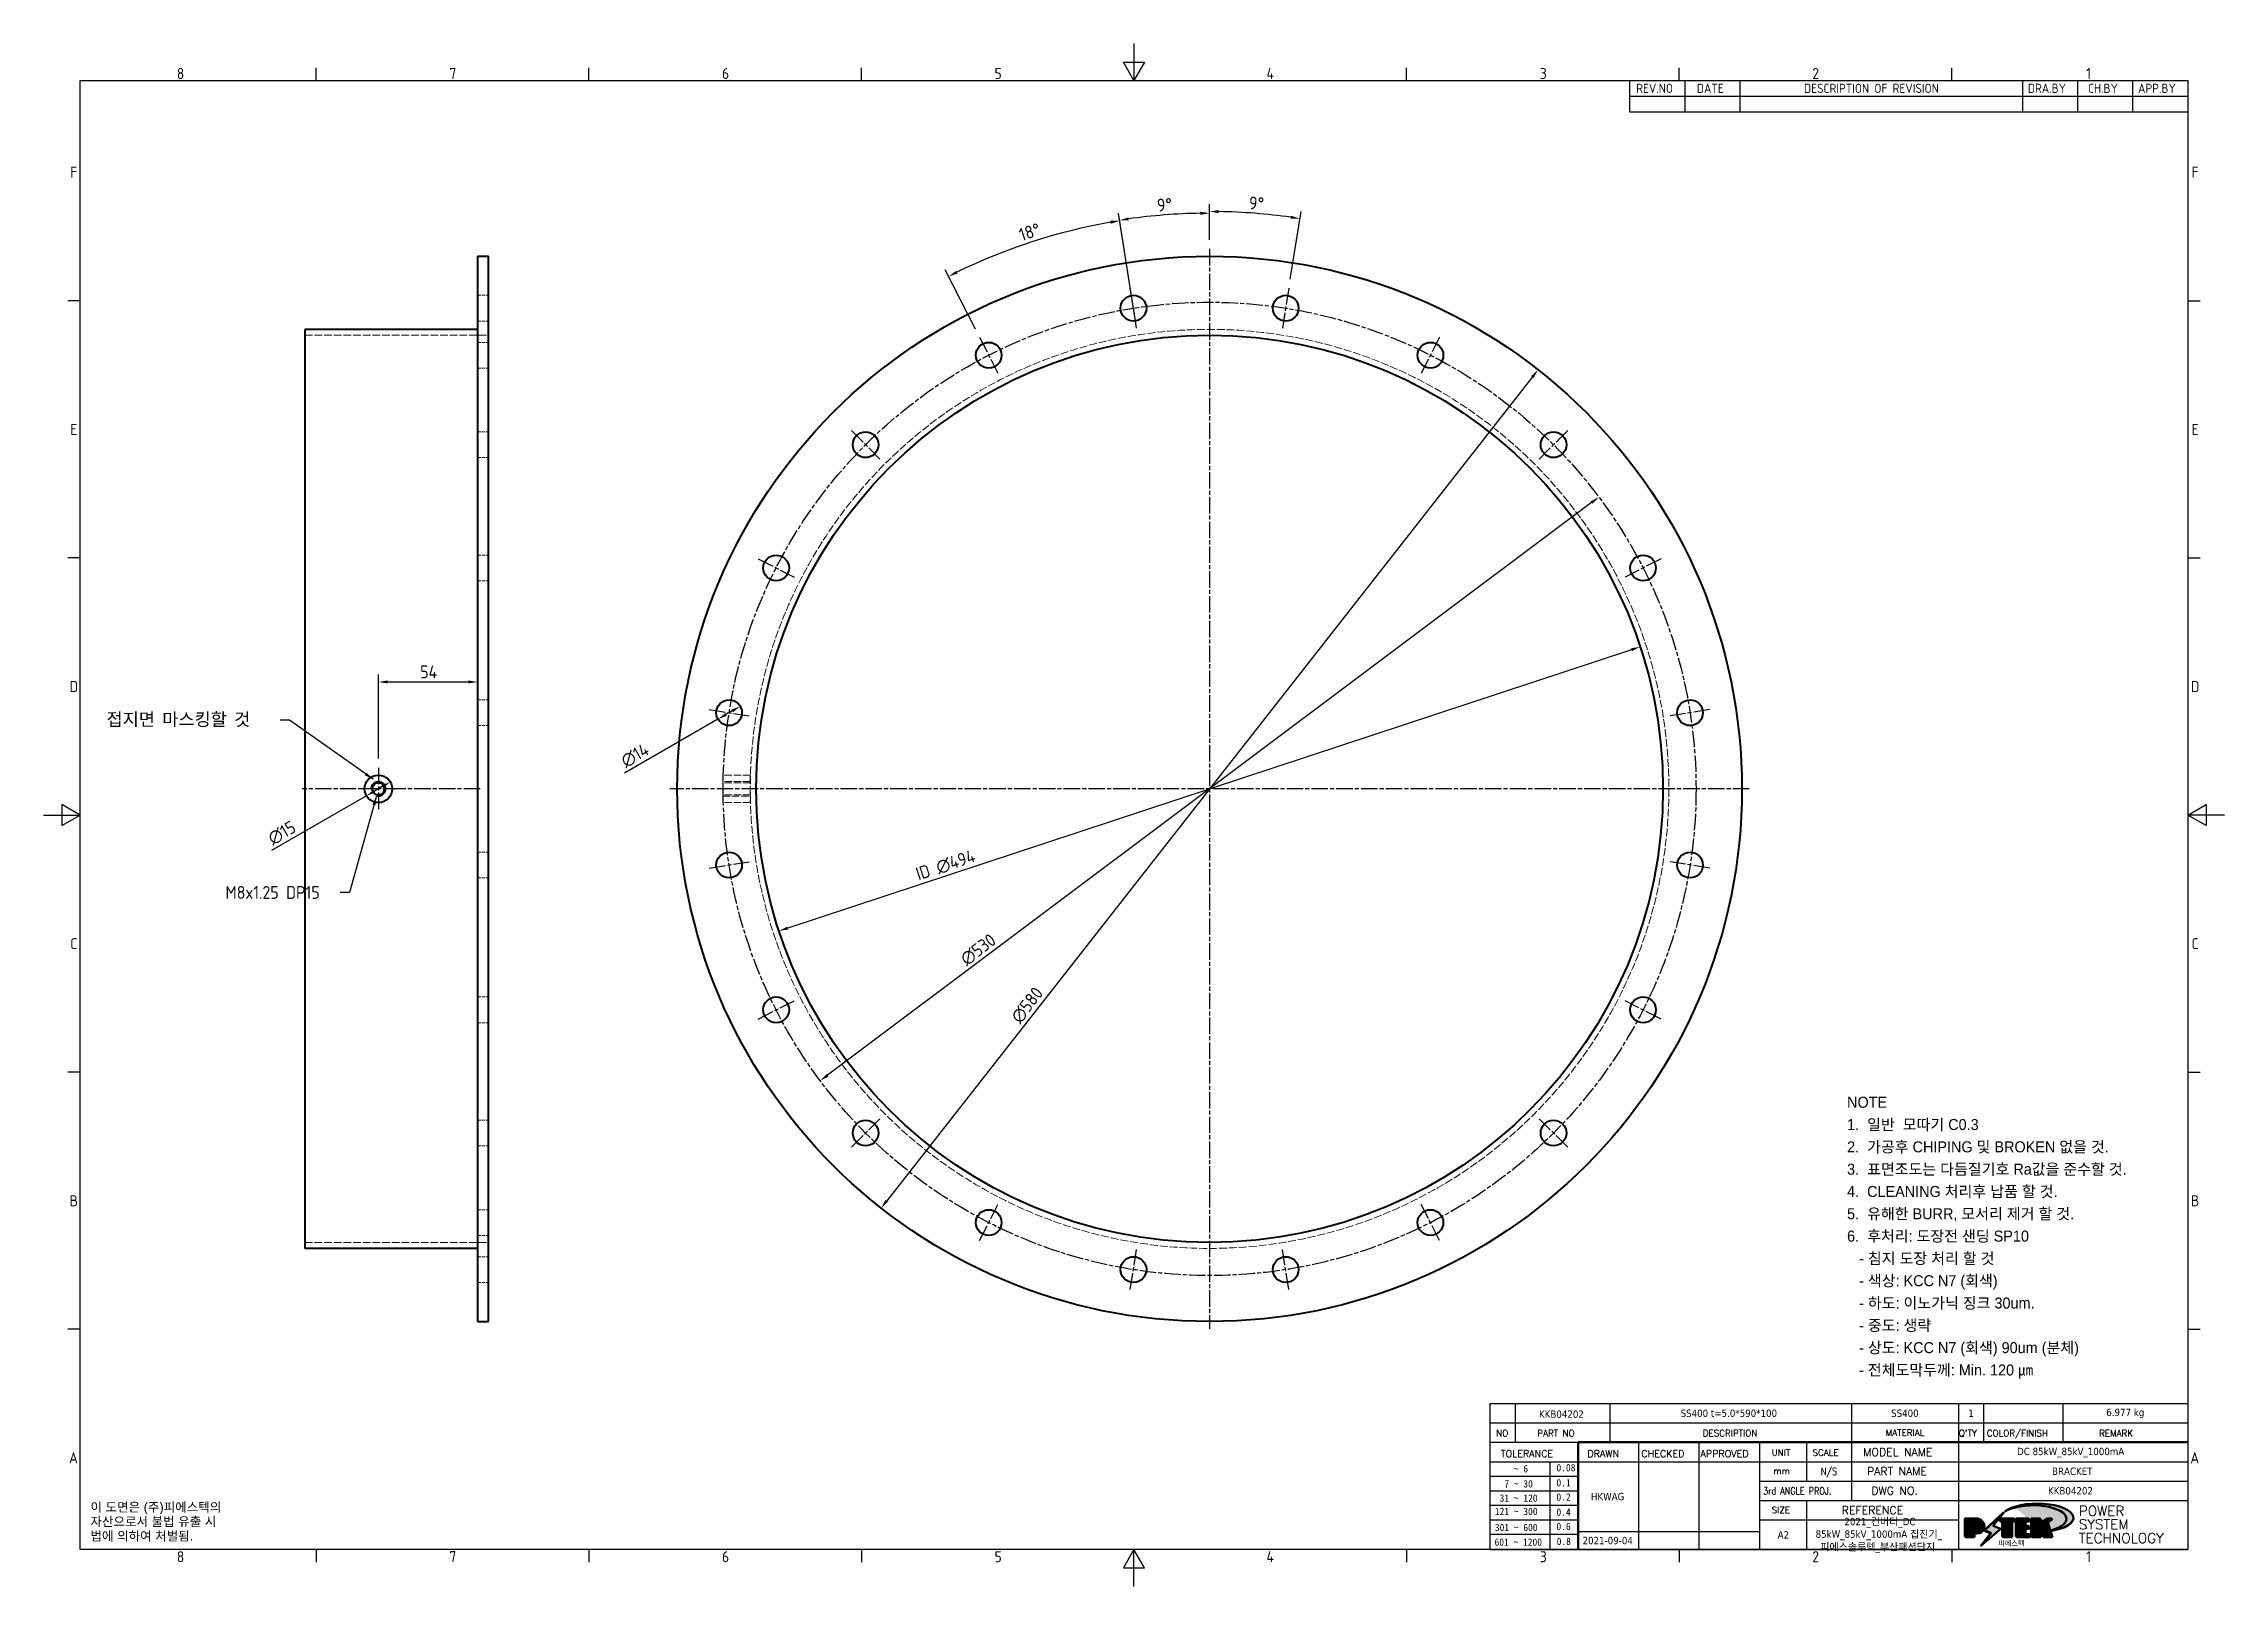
# Model space of a CAD drawing. Header units: millimetres. Extents: x 0 to 1188, y 0 to 840.
import ezdxf
from ezdxf.enums import TextEntityAlignment as Align

# ---------------------------------------------------------------- set-up
doc = ezdxf.new("R2010")
doc.units = ezdxf.units.MM
doc.header["$LTSCALE"] = 2
doc.linetypes.add('CHAIN', pattern=[0.35429999999999995, 0.2362, -0.0295, 0.0591, -0.0295])
doc.linetypes.add('DASHED', pattern=[0.2067, 0.1654, -0.0413])
doc.layers.get('0').update_dxf_attribs({"color": 3, "lineweight": 25})
for name, color, linetype, lineweight in [('가려진 것(ISO)', 2, 'DASHED', 18), ('가시적인 것(ISO)', 3, 'Continuous', 40), ('가시적인 좁은 것(ISO)', 3, 'Continuous', 35), ('경계(ISO)', 7, 'Continuous', 25), ('기호(ISO)', 5, 'Continuous', 25), ('제목(ISO)', 5, 'Continuous', 50), ('중심 표식(ISO)', 1, 'Continuous', 25), ('중심선(ISO)', 1, 'Continuous', 25), ('치수(ISO)', 2, 'Continuous', 25), ('해치(ISO)', 7, 'Continuous', 18)]:
    doc.layers.add(name, color=color, linetype=linetype, lineweight=lineweight)
doc.styles.add('HAN_291', font='')
doc.styles.add('HAN_370', font='', dxfattribs={"width": 2})
doc.styles.add('ISO Proportiona M2B', font='isocp.shx')
doc.styles.add('ISO Proportional', font='arial.ttf')
doc.styles.add('RC_284', font='ROMANC.shx')
doc.styles.add('RC_287', font='ROMANC.shx')
doc.styles.add('RC_292', font='ROMANC.shx')
doc.styles.add('ROMANT_294', font='romant.shx')
doc.styles.add('문자 텍스트_M2B', font='isocp.shx')
doc.styles.add('문자 텍스트_PSTEK_POSCO', font='isocp.shx')
doc.styles.add('치수 텍스트_PSTEK_POSCO', font='isocp.shx')
doc.styles.add('텍스트 스타일198', font='tahoma.ttf')
doc.styles.add('텍스트 스타일333', font='ROMANC.shx', dxfattribs={"width": 0.800000011920929})
doc.styles.get('HAN_291').set_extended_font_data('GulimChe')
doc.styles.get('HAN_370').set_extended_font_data('GulimChe')
doc.dimstyles.new('치수_PSTEK_POSCO', dxfattribs={"dimscale": 2, "dimtxt": 3.5, "dimasz": 2.5, "dimexe": 2, "dimexo": 2.5, "dimgap": 1, "dimtad": 1, "dimrnd": 1e-08, "dimdsep": 46, "dimtxsty": '치수 텍스트_PSTEK_POSCO', "dimcen": 0.09, "dimdle": 10, "dimclrd": 7, "dimclre": 7, "dimclrt": 2, "dimadec": 1, "dimazin": 2, "dimtfac": 1, "dimtmove": 0, "dimatfit": 3, "dimfxl": 0, "dimtolj": 1, "dimlwd": -1, "dimlwe": -1, "dimarcsym": 0})
doc.dimstyles.new('치수_PSTEK_POSCO$7', dxfattribs={"dimscale": 2, "dimtxt": 3.5, "dimasz": 2.5, "dimexe": 2, "dimexo": 2.5, "dimgap": 1, "dimtad": 1, "dimrnd": 1e-08, "dimdsep": 46, "dimtxsty": '치수 텍스트_PSTEK_POSCO', "dimcen": 0.09, "dimdle": 10, "dimclrd": 7, "dimclre": 7, "dimclrt": 2, "dimadec": 1, "dimazin": 2, "dimtfac": 1, "dimtmove": 0, "dimatfit": 3, "dimfxl": 0, "dimtolj": 1, "dimlwd": -1, "dimlwe": -1, "dimarcsym": 0})

msp = doc.modelspace()

# ---------------------------------------------------------------- texts
at = {"layer": '기호(ISO)', "color": 2, "insert": (34.29260661765043, 471.7208387242013), "char_height": 6.99999988079071, "width": 92.66030311584473, "attachment_point": 4, "style": '치수 텍스트_PSTEK_POSCO'}
msp.add_mtext('{\\fISOCP|b0|i0;\\H7.0000;접지면 마스킹할 것}', dxfattribs=at)
at = {"layer": '기호(ISO)', "color": 2, "attachment_point": 4}
for s, insert, char_height, width, line_spacing_factor, style in [('{M8x1.25 DP15}', (99.05581455205677, 377.8296247267983), 6.99999988079071, 60.50369334220886, 0.612500011920929, '치수 텍스트_PSTEK_POSCO'), ('{\\fArial|b0|i0;\\H5.0000;이 도면은 (주)피에스텍의\\P자산으로서 불법 유출 시 \\P법에 의하여 처벌됨.}', (25.51015550592614, 35.02927640960483), 5, 78.61220749086536, 0.9442214965820312, '문자 텍스트_PSTEK_POSCO')]:
    msp.add_mtext(s, dxfattribs=dict(at, insert=insert, char_height=char_height, width=width, line_spacing_factor=line_spacing_factor, style=style))

# ---------------------------------------------------------------- blocks, each defined once
blk = doc.blocks.new('경계 Default Border')
at = {"layer": '경계(ISO)'}
for p, q in [((74.25000190734863, 410), (74.25000190734863, 413.4000015258789)), ((148.5000038146973, 410), (148.5000038146973, 413.4000015258789)), ((222.7499961853027, 410), (222.7499961853027, 413.4000015258789)), ((371.25, 410), (371.25, 413.4000015258789)), ((445.4999923706055, 410), (445.4999923706055, 413.4000015258789)), ((519.7499847412109, 410), (519.7499847412109, 413.4000015258789)), ((10, 350), (6.599999666213989, 350)), ((584.0000152587891, 350), (587.400016784668, 350)), ((10, 280), (6.599999666213989, 280)), ((584.0000152587891, 280), (587.400016784668, 280)), ((10, 140), (6.599999666213989, 140)), ((584.0000152587891, 140), (587.400016784668, 140)), ((10, 70), (6.599999666213989, 70)), ((584.0000152587891, 70), (587.400016784668, 70)), ((74.25000190734863, 10), (74.25000190734863, 6.599999666213989)), ((148.5000038146973, 10), (148.5000038146973, 6.599999666213989)), ((222.7499961853027, 10), (222.7499961853027, 6.599999666213989)), ((371.25, 10), (371.25, 6.599999666213989)), ((445.4999923706055, 10), (445.4999923706055, 6.599999666213989)), ((519.7499847412109, 10), (519.7499847412109, 6.599999666213989))]:
    blk.add_line(p, q, dxfattribs=at)
at = {"layer": '경계(ISO)', "flags": 128}
for points in [[(297.0000076293945, 420), (297.0000076293945, 410), (294.1132545471191, 415), (299.8867607116699, 415), (297.0000076293945, 410)], [(10, 10), (10, 410), (584.0000152587891, 410), (584.0000152587891, 10), (10, 10)], [(0, 210), (10, 210), (5, 212.8867530822754), (5, 207.1132469177246), (10, 210)], [(594.0000152587891, 210), (584.0000152587891, 210), (589.0000152587891, 212.8867530822754), (589.0000152587891, 207.1132469177246), (584.0000152587891, 210)], [(297.0000076293945, 0), (297.0000076293945, 10), (294.1132545471191, 5), (299.8867607116699, 5), (297.0000076293945, 10)]]:
    blk.add_lwpolyline(points, dxfattribs=at)
at = {"layer": '경계(ISO)', "color": 2, "char_height": 3.00000011920929, "attachment_point": 7, "style": '문자 텍스트_M2B'}
for s, insert in [('8', (36.26953946055972, 410.3713945155963)), ('7', (110.5195394605597, 410.3928486288991)), ('6', (184.7695394605597, 410.3713945155963)), ('5', (259.0195394605597, 410.3713945155963)), ('4', (333.0984701308117, 410.4)), ('3', (407.5435395229536, 410.3713945155963)), ('2', (481.752739416884, 410.3713945155963)), ('1', (556.3610661041481, 410.4)), ('F', (7.244539400955009, 383.4999999403954)), ('F', (585.0445395201642, 383.4999999403954)), ('E', (7.244539400955009, 313.4713944559917)), ('E', (585.0445395201642, 313.4713944559917)), ('D', (7.078270083685684, 243.4713944559917)), ('D', (584.8782702028949, 243.4713944559917)), ('C', (7.244539400955009, 173.4713944559917)), ('C', (585.0445395201642, 173.4713944559917)), ('B', (7.078270083685684, 103.4713944559917)), ('B', (584.8782702028949, 103.4713944559917)), ('A', (6.914400698149937, 33.49284856929444)), ('A', (584.7144008173592, 33.49284856929444)), ('8', (36.26953946055972, 6.57139439638704)), ('7', (110.5195394605597, 6.592848509689793)), ('6', (184.7695394605597, 6.57139439638704)), ('5', (259.0195394605597, 6.57139439638704)), ('4', (333.0984701308117, 6.59999988079071)), ('3', (407.5435395229536, 6.57139439638704)), ('2', (481.752739416884, 6.57139439638704)), ('1', (556.3610661041481, 6.59999988079071))]:
    blk.add_mtext(s, dxfattribs=dict(at, insert=insert))
blk = doc.blocks.new('제목 블록 PSTEK')
h = blk.add_hatch(color=1)
edge = h.paths.add_edge_path(flags=0)
edge.add_line((314.2242174273352, 19.60711530335299), (314.2242174273352, 17.00126995915134))
edge.add_line((314.2242174273352, 17.00126995915134), (314.3485873187598, 17.00126995915134))
edge.add_arc((314.3485873187598, 17.6527312952023), 0.6514613360509371, 270, 360)
edge.add_line((315.0000486548106, 17.6527312952023), (315.0000486548106, 18.95565396730211))
edge.add_arc((314.3485873187598, 18.95565396730212), 0.6514613360508712, 0, 90)
edge.add_line((314.3485873187598, 19.60711530335299), (314.2242174273352, 19.60711530335299))
edge = h.paths.add_edge_path()
edge.add_arc((314.9847713324306, 18.28938669179658), 1.969189947606664, 269.9999999999959, 450)
edge.add_line((314.9847713324306, 20.25857663940318), (311.7664314776902, 20.25857663940324))
edge.add_line((311.7664314776902, 20.25857663940324), (311.7664314776902, 15.3430047401139))
edge.add_line((311.7664314776902, 15.3430047401139), (314.2242174273352, 15.3430047401139))
edge.add_line((314.2242174273352, 15.3430047401139), (314.2242174273352, 16.32019674418991))
edge.add_line((314.2242174273352, 16.32019674418991), (314.9847713324307, 16.32019674418991))
h = blk.add_hatch(color=252)
edge = h.paths.add_edge_path()
edge.add_arc((314.9847713324309, 18.28938669179657), 1.969189947606666, 270, 406.8278729790604)
edge.add_arc((315.1624426058984, 18.1413272972396), 1.969189947606962, -90, 53.560984836317004, ccw=False)
edge.add_line((315.1624426058984, 16.17213734963263), (314.4018887008024, 16.17213734963263))
edge.add_line((314.4018887008024, 16.17213734963263), (314.4018887008024, 15.19494534555726))
edge.add_line((314.4018887008024, 15.19494534555726), (311.9441027511573, 15.19494534555726))
edge.add_line((311.9441027511573, 15.19494534555726), (311.9441027511573, 15.3430047401139))
edge.add_line((311.9441027511573, 15.3430047401139), (314.2242174273352, 15.3430047401139))
edge.add_line((314.2242174273352, 15.3430047401139), (314.2242174273352, 16.32019674418991))
edge.add_line((314.2242174273352, 16.32019674418991), (314.9847713324309, 16.32019674418991))
h = blk.add_hatch(color=252)
edge = h.paths.add_edge_path()
edge.add_line((314.4018887008024, 19.45905590879572), (314.5262585922315, 19.45905590879572))
edge.add_arc((314.5262585922314, 18.80759457274939), 0.6514613360463194, 60.4189348879147, 90.00000000000318, ccw=False)
edge.add_arc((314.3485873187602, 18.95565396730057), 0.6514613360524251, 39.96992292766206, 90.00000000009999)
edge.add_line((314.3485873187591, 19.60711530335307), (314.2242174273352, 19.60711530335298))
edge.add_line((314.2242174273352, 19.60711530335299), (314.2242174273352, 17.00126995915134))
edge.add_line((314.2242174273352, 17.00126995915134), (314.3485873187591, 17.00126995915134))
edge.add_arc((314.3485873187568, 17.652731295233), 0.6514613360816299, 270.0000000002, 274.6930825552478)
edge.add_line((314.4018887008024, 17.0034541317032), (314.4018887008024, 19.45905590879572))
for color, points in [(252, [(317.2195697678507, 17.0593801673321), (322.0326348870767, 21.62682475217465), (322.2781991042243, 21.94392121864296), (317.0471853425802, 16.97985676345368), (318.7512090904202, 16.1899260703855), (316.0018030350395, 12.71868385740789), (316.3356552234328, 13.00206718743325), (318.9235935156908, 16.2694494742633)]), (5, [(321.6183518841322, 17.4193704504104), (319.5281351041078, 18.24969419629727), (322.4505835294948, 22.02344462252142), (317.2195697678507, 17.0593801673321), (318.9235935156908, 16.2694494742633), (316.1741874603099, 12.79820726128571)]), (1, [(324.4839107253602, 19.60711530335299), (325.2419748254881, 19.60711530335299), (325.2419748254881, 20.25857663940324), (321.2266040451076, 20.25857663940324), (321.2266040451076, 19.60711530335299), (321.9846681452406, 19.60711530335299), (321.9846681452406, 15.3430047401139), (324.4839107253602, 15.3430047401139)]), (252, [(321.9846681452406, 19.60711530335299), (321.4042753185749, 19.60711530335299), (321.4042753185749, 19.45905590879572), (321.9846681452406, 19.45905590879572)]), (252, [(324.6615819988275, 19.45905590879572), (325.4196460989604, 19.45905590879572), (325.4196460989604, 20.11051724484596), (325.2419748254881, 20.11051724484596), (325.2419748254881, 19.60711530335299), (324.4839107253602, 19.60711530335299), (324.4839107253602, 15.3430047401139), (322.1623394187076, 15.3430047401139), (322.1623394187076, 15.19494534555726), (324.6615819988275, 15.19494534555726)]), (1, [(329.2277337269622, 20.25857663940324), (325.65654113025, 20.25857663940324), (325.65654113025, 15.3430047401139), (329.3580259941756, 15.3430047401139), (329.3580259941756, 15.9944660761648), (328.1137701654877, 15.9944660761648), (328.1137701654877, 17.56360607323003), (329.2277337269622, 17.56360607323003), (329.2277337269622, 18.25543873810179), (328.1137701654877, 18.25543873810179), (328.1137701654877, 19.60711530335299), (329.2277337269622, 19.60711530335299)]), (252, [(328.2914414389548, 19.45905590879572), (329.4054050004294, 19.45905590879572), (329.4054050004294, 20.11051724484596), (329.2277337269622, 20.11051724484596), (329.2277337269622, 19.60711530335299), (328.1137701654877, 19.60711530335299), (328.1137701654877, 18.25543873810179), (328.2914414389548, 18.25543873810179)]), (252, [(328.2914414389548, 17.41554667867274), (329.4054050004294, 17.41554667867274), (329.4054050004294, 18.10737934354514), (329.2277337269622, 18.10737934354514), (329.2277337269622, 17.56360607323003), (328.1137701654877, 17.56360607323003), (328.1137701654877, 15.9944660761648), (328.2914414389548, 15.9944660761648)]), (1, [(332.3312149849806, 20.25857663940324), (329.8592894925411, 20.25857663940324), (329.8592894925411, 15.3430047401139), (332.3312149849806, 15.3430047401139), (332.3312149849806, 17.4318630164523), (333.0701931098801, 15.3430047401139), (335.4855464857051, 15.3430047401139), (334.2514536401189, 19.30614745124769), (335.4379594596742, 20.25857663940324), (334.3071782107978, 20.25857663940324), (332.3312149849806, 18.99741471888304)]), (252, [(332.5088862584528, 20.1105172448466), (332.3312149849806, 20.1105172448466), (332.3312149849806, 18.99741471888368), (332.5088862584528, 19.11081371413894)]), (252, [(335.6156307331414, 20.11051724484596), (335.2535118015555, 20.11051724484596), (334.2514536401189, 19.30614745124769), (335.4855464857051, 15.3430047401139), (333.1954852176545, 15.3430047401139), (333.2478643833523, 15.19494534555726), (335.6632177591723, 15.19494534555726), (334.4291249135862, 19.15808805669106)]), (252, [(329.5356972676428, 15.8464066816075), (329.3580259941756, 15.8464066816075), (329.3580259941756, 15.3430047401139), (325.8342124037171, 15.3430047401139), (325.8342124037171, 15.19494534555726), (329.5356972676428, 15.19494534555726)]), (252, [(332.5088862584528, 16.92964231796647), (332.3312149849806, 17.43186301645164), (332.3312149849806, 15.3430047401139), (330.0369607660135, 15.3430047401139), (330.0369607660135, 15.19494534555726), (332.5088862584528, 15.19494534555726)])]:
    blk.add_hatch(color=color).paths.add_polyline_path(points)
at = {"layer": '해치(ISO)', "true_color": 0x27d1fc}
h = blk.add_hatch(color=140, dxfattribs=at)
edge = h.paths.add_edge_path()
edge.add_ellipse((330.3660919371412, 20.15576403068321), major_axis=(9.100907360794343, 0), ratio=0.4069904968023172, start_angle=301.3098473703837, end_angle=507.7436900681698)
edge.add_ellipse((331.5340919371412, 20.4634168429492), major_axis=(-9.82350664112931, 0), ratio=0.3942600559756514, start_angle=111.51207141178469, end_angle=334.47025347086895, ccw=False)
edge.add_line((335.1363447531188, 16.8601935978785), (335.0955236905705, 16.99119398620872))
at = {"color": 180}
for p, q in [((182.475792979055, 11.79100474011392), (182.4757929790549, 51.56524660363496)), ((182.4757929790549, 51.56524660363496), (372.4757929537551, 51.56524660363496)), ((189.2651435055721, 51.56524660363496), (189.2651435055722, 41.00524660363494)), ((215.2152739891528, 41.00524660363494), (215.2152739891528, 51.56524660363496)), ((280.8758854511282, 51.56524660363496), (280.8758854511282, 41.00524660363494)), ((310.0881549537552, 51.56524660363496), (310.0881549537553, 41.00524660363494)), ((316.9044520275131, 51.56524660363496), (316.9044520275127, 41.00524660363494)), ((338.4566026226726, 51.56524660363496), (338.4566026226727, 41.00524660363494)), ((372.4757929537551, 51.56524660363496), (372.4757929537551, 11.79100474011389)), ((182.475792979055, 46.2852466036349), (372.4757929537551, 46.28524660363492)), ((182.475792979055, 41.00524660363493), (206.451475290024, 41.00524660363493)), ((182.475792979055, 35.72524660363497), (206.451475290024, 35.72524660363497)), ((198.8621818849491, 12.02524660363491), (198.8621818849491, 35.72524660363497)), ((206.451475290024, 35.72524660363497), (372.4757929537551, 35.72524660363497)), ((222.9401812389276, 11.79100474011392), (222.9401812389276, 41.00524660363494)), ((239.4288871878316, 11.79100474011392), (239.4288871878316, 41.00524660363494)), ((255.9175931367356, 11.79100474011392), (255.9175931367356, 41.00524660363494)), ((268.6918866058747, 41.00524660363494), (268.6918866058747, 30.44524660363498)), ((280.8758854511282, 41.00524660363494), (280.8758854511282, 25.16524660363502)), ((310.088154953755, 41.00524660363494), (310.088154953755, 11.79100474011392)), ((182.475792979055, 31.77524660363492), (206.451475290024, 31.77524660363492)), ((255.917593136736, 30.44524660363498), (372.4757929537552, 30.44524660363501)), ((182.475792979055, 27.82524660363487), (206.451475290024, 27.82524660363487)), ((182.475792979055, 23.87524660363505), (206.451475290024, 23.87524660363505)), ((255.9175931367359, 25.16524660363502), (372.4757929537552, 25.165246603635)), ((268.6918866058744, 25.16524660363502), (268.6918866058744, 11.79100474011392)), ((182.475792979055, 19.92524660363478), (206.451475290024, 19.92524660363478)), ((255.9175931367359, 19.88524660363481), (310.0881549537553, 19.88524660363481)), ((182.475792979055, 15.97524660363496), (206.451475290024, 15.97524660363496)), ((206.451475290024, 16.74100474011396), (255.9175931367359, 16.74100474011396)), ((182.475792979055, 11.79100474011392), (372.4757929537551, 11.79100474011389))]:
    blk.add_line(p, q, dxfattribs=at)
at = {"color": 7, "lineweight": 50}
for p, q in [((206.4514752900237, 11.79100474011392), (206.4514752900237, 41.00524660363494)), ((206.451475290024, 41.00524660363494), (372.4757929537551, 41.00524660363496))]:
    blk.add_line(p, q, dxfattribs=at)
at = {"color": 7}
for p, q in [((311.7664314776902, 20.25900474011391), (311.7664314776902, 15.34300474011391)), ((314.9847713324309, 20.25857663940324), (311.7664314776902, 20.25857663940324)), ((314.9847713324309, 20.25857663940324), (311.7664314776902, 20.25857663940324)), ((311.7664314776902, 20.25857663940324), (311.7664314776902, 15.3430047401139)), ((314.2242174273352, 17.00126995915134), (314.2242174273352, 19.60711530335299)), ((314.2242174273352, 19.60711530335299), (314.3485873187591, 19.60711530335299)), ((314.3485873187591, 19.60711530335299), (314.2242174273352, 19.60711530335299)), ((314.2242174273352, 19.60711530335299), (314.2242174273352, 17.00126995915134)), ((314.2242174273352, 17.00126995915134), (314.2242174273352, 19.60711530335299)), ((314.2242174273352, 19.60711530335299), (314.3485873187591, 19.60711530335299)), ((314.4018887008024, 19.45905590879572), (314.5262585922314, 19.45905590879572)), ((314.4018887008024, 17.0034541317032), (314.4018887008024, 19.45905590879572)), ((315.0000486548106, 18.95565396730275), (315.0000486548106, 17.65273129520161)), ((315.0000486548106, 18.95565396730275), (315.0000486548106, 17.65273129520161)), ((322.2781991042243, 21.94392121864296), (317.0471853425802, 16.97985676345368)), ((322.4505835294948, 22.02344462252142), (317.2195697678507, 17.0593801673321)), ((317.2195697678507, 17.0593801673321), (322.0326348870767, 21.62682475217465)), ((319.5281351041078, 18.24969419629727), (322.4505835294948, 22.02344462252142)), ((321.6183518841322, 17.4193704504104), (319.5281351041078, 18.24969419629727)), ((325.2419748254881, 20.25857663940324), (321.2266040451076, 20.25857663940324)), ((321.2266040451076, 20.25857663940324), (321.2266040451076, 19.60711530335299)), ((325.2419748254881, 20.25857663940324), (321.2266040451076, 20.25857663940324)), ((321.2266040451076, 20.25857663940324), (321.2266040451076, 19.60711530335299)), ((321.2266040451076, 19.60711530335299), (321.9846681452406, 19.60711530335299)), ((321.2266040451076, 19.60711530335299), (321.9846681452406, 19.60711530335299)), ((321.4042753185749, 19.60711530335299), (321.4042753185749, 19.45905590879572)), ((321.9846681452406, 19.60711530335299), (321.4042753185749, 19.60711530335299)), ((321.4042753185749, 19.45905590879572), (321.9846681452406, 19.45905590879572)), ((321.9846681452406, 19.60711530335299), (321.9846681452406, 15.3430047401139)), ((321.9846681452406, 19.45905590879572), (321.9846681452406, 19.60711530335299)), ((321.9846681452406, 19.60711530335299), (321.9846681452406, 15.3430047401139)), ((322.0326348870767, 21.62682475217465), (322.2781991042243, 21.94392121864296)), ((324.4839107253602, 19.60711530335299), (325.2419748254881, 19.60711530335299)), ((324.4839107253602, 15.3430047401139), (324.4839107253602, 19.60711530335299)), ((325.2419748254881, 19.60711530335299), (324.4839107253602, 19.60711530335299)), ((324.4839107253602, 19.60711530335299), (324.4839107253602, 15.3430047401139)), ((324.4839107253602, 19.60711530335299), (325.2419748254881, 19.60711530335299)), ((324.4839107253602, 15.3430047401139), (324.4839107253602, 19.60711530335299)), ((324.6615819988275, 19.45905590879572), (325.4196460989604, 19.45905590879572)), ((324.6615819988275, 15.19494534555726), (324.6615819988275, 19.45905590879572)), ((325.2419748254881, 19.60711530335299), (325.2419748254881, 20.25857663940324)), ((325.2419748254881, 19.60711530335299), (325.2419748254881, 20.25857663940324)), ((325.4196460989604, 20.11051724484596), (325.2419748254881, 20.11051724484596)), ((325.2419748254881, 20.11051724484596), (325.2419748254881, 19.60711530335299)), ((325.4196460989604, 19.45905590879572), (325.4196460989604, 20.11051724484596)), ((329.2277337269622, 20.25857663940324), (325.65654113025, 20.25857663940324)), ((325.65654113025, 20.25857663940324), (325.65654113025, 15.3430047401139)), ((325.65654113025, 20.25857663940324), (325.65654113025, 15.3430047401139)), ((329.2277337269622, 20.25857663940324), (325.65654113025, 20.25857663940324)), ((328.1137701654877, 18.25543873810179), (328.1137701654877, 19.60711530335299)), ((328.1137701654877, 19.60711530335299), (329.2277337269622, 19.60711530335299)), ((329.2277337269622, 19.60711530335299), (328.1137701654877, 19.60711530335299)), ((328.1137701654877, 19.60711530335299), (328.1137701654877, 18.25543873810179)), ((328.1137701654877, 18.25543873810179), (328.1137701654877, 19.60711530335299)), ((328.1137701654877, 19.60711530335299), (329.2277337269622, 19.60711530335299)), ((329.2277337269622, 18.25543873810179), (328.1137701654877, 18.25543873810179)), ((328.1137701654877, 18.25543873810179), (328.2914414389548, 18.25543873810179)), ((329.2277337269622, 18.25543873810179), (328.1137701654877, 18.25543873810179)), ((328.2914414389548, 18.25543873810179), (328.2914414389548, 19.45905590879572)), ((328.2914414389548, 19.45905590879572), (329.4054050004294, 19.45905590879572)), ((329.2277337269622, 19.60711530335299), (329.2277337269622, 20.25857663940324)), ((329.2277337269622, 19.60711530335299), (329.2277337269622, 20.25857663940324)), ((329.4054050004294, 20.11051724484596), (329.2277337269622, 20.11051724484596)), ((329.2277337269622, 20.11051724484596), (329.2277337269622, 19.60711530335299)), ((329.2277337269622, 17.56360607323003), (329.2277337269622, 18.25543873810179)), ((329.2277337269622, 17.56360607323003), (329.2277337269622, 18.25543873810179)), ((329.4054050004294, 18.10737934354514), (329.2277337269622, 18.10737934354514)), ((329.2277337269622, 18.10737934354514), (329.2277337269622, 17.56360607323003)), ((329.4054050004294, 19.45905590879572), (329.4054050004294, 20.11051724484596)), ((329.4054050004294, 17.41554667867274), (329.4054050004294, 18.10737934354514)), ((332.3312149849806, 20.25857663940324), (329.8592894925411, 20.25857663940324)), ((329.8592894925411, 20.25857663940324), (329.8592894925411, 15.3430047401139)), ((329.8592894925411, 20.25857663940324), (329.8592894925411, 15.3430047401139)), ((332.3312149849806, 20.25857663940324), (329.8592894925411, 20.25857663940324)), ((334.3071782107978, 20.25857663940324), (332.3312149849806, 18.99741471888304)), ((332.3312149849806, 18.99741471888304), (332.3312149849806, 20.25857663940324)), ((334.3071782107978, 20.25857663940324), (332.3312149849806, 18.99741471888304)), ((332.3312149849806, 18.99741471888304), (332.3312149849806, 20.25857663940324)), ((332.5088862584528, 20.1105172448466), (332.3312149849806, 20.1105172448466)), ((332.3312149849806, 20.1105172448466), (332.3312149849806, 18.99741471888368)), ((332.3312149849806, 18.99741471888368), (332.5088862584528, 19.11081371413894)), ((332.5088862584528, 19.11081371413894), (332.5088862584528, 20.1105172448466)), ((334.2514536401189, 19.30614745124769), (335.4379594596742, 20.25857663940324)), ((334.2514536401189, 19.30614745124769), (335.4379594596742, 20.25857663940324)), ((335.2535118015555, 20.11051724484596), (334.2514536401189, 19.30614745124769)), ((335.4855464857051, 15.3430047401139), (334.2514536401189, 19.30614745124769)), ((334.2514536401189, 19.30614745124769), (335.4855464857051, 15.3430047401139)), ((335.4855464857051, 15.3430047401139), (334.2514536401189, 19.30614745124769)), ((335.4379594596742, 20.25857663940324), (334.3071782107978, 20.25857663940324)), ((335.4379594596742, 20.25857663940324), (334.3071782107978, 20.25857663940324)), ((334.4291249135862, 19.15808805669104), (335.6156307331414, 20.11051724484596)), ((335.6632177591723, 15.19494534555726), (334.4291249135862, 19.15808805669104)), ((335.6156307331414, 20.11051724484596), (335.2535118015555, 20.11051724484596)), ((311.7664314776902, 15.3430047401139), (314.2242174273352, 15.3430047401139)), ((311.7664314776902, 15.3430047401139), (314.2242174273352, 15.3430047401139)), ((314.2242174273352, 15.3430047401139), (311.9441027511573, 15.3430047401139)), ((311.9441027511573, 15.3430047401139), (311.9441027511573, 15.19494534555726)), ((311.9441027511573, 15.19494534555726), (314.4018887008024, 15.19494534555726)), ((314.3485873187591, 17.00126995915134), (314.2242174273352, 17.00126995915134)), ((314.2242174273352, 17.00126995915134), (314.3485873187591, 17.00126995915134)), ((314.3485873187591, 17.00126995915134), (314.2242174273352, 17.00126995915134)), ((314.2242174273352, 16.32019674418991), (314.9847713324309, 16.32019674418991)), ((314.2242174273352, 15.3430047401139), (314.2242174273352, 16.32019674418991)), ((314.9847713324309, 16.32019674418991), (314.2242174273352, 16.32019674418991)), ((314.2242174273352, 16.32019674418991), (314.2242174273352, 15.3430047401139)), ((314.2242174273352, 16.32019674418991), (314.9847713324309, 16.32019674418991)), ((314.2242174273352, 15.3430047401139), (314.2242174273352, 16.32019674418991)), ((314.4018887008024, 16.17213734963263), (315.162442605898, 16.17213734963263)), ((314.4018887008024, 15.19494534555726), (314.4018887008024, 16.17213734963263)), ((318.7512090904202, 16.1899260703855), (316.0018030350395, 12.71868385740789)), ((316.0018030350395, 12.71868385740789), (316.3356552234328, 13.00206718743325)), ((316.1741874603099, 12.79820726128571), (321.6183518841322, 17.4193704504104)), ((318.9235935156908, 16.2694494742633), (316.1741874603099, 12.79820726128571)), ((316.3356552234328, 13.00206718743325), (318.9235935156908, 16.2694494742633)), ((317.0471853425802, 16.97985676345368), (318.7512090904202, 16.1899260703855)), ((318.9235935156908, 16.2694494742633), (317.2195697678507, 17.0593801673321)), ((317.2195697678507, 17.0593801673321), (318.9235935156908, 16.2694494742633)), ((321.9846681452406, 15.3430047401139), (324.4839107253602, 15.3430047401139)), ((321.9846681452406, 15.3430047401139), (324.4839107253602, 15.3430047401139)), ((324.4839107253602, 15.3430047401139), (322.1623394187076, 15.3430047401139)), ((322.1623394187076, 15.3430047401139), (322.1623394187076, 15.19494534555726)), ((322.1623394187076, 15.19494534555726), (324.6615819988275, 15.19494534555726)), ((325.65654113025, 15.3430047401139), (329.3580259941756, 15.3430047401139)), ((325.65654113025, 15.3430047401139), (329.3580259941756, 15.3430047401139)), ((329.3580259941756, 15.3430047401139), (325.8342124037171, 15.3430047401139)), ((325.8342124037171, 15.3430047401139), (325.8342124037171, 15.19494534555726)), ((325.8342124037171, 15.19494534555726), (329.5356972676428, 15.19494534555726)), ((328.1137701654877, 17.56360607323003), (329.2277337269622, 17.56360607323003)), ((328.1137701654877, 15.9944660761648), (328.1137701654877, 17.56360607323003)), ((329.2277337269622, 17.56360607323003), (328.1137701654877, 17.56360607323003)), ((328.1137701654877, 17.56360607323003), (328.1137701654877, 15.9944660761648)), ((328.1137701654877, 17.56360607323003), (329.2277337269622, 17.56360607323003)), ((328.1137701654877, 15.9944660761648), (328.1137701654877, 17.56360607323003)), ((329.3580259941756, 15.9944660761648), (328.1137701654877, 15.9944660761648)), ((328.1137701654877, 15.9944660761648), (328.2914414389548, 15.9944660761648)), ((329.3580259941756, 15.9944660761648), (328.1137701654877, 15.9944660761648)), ((328.2914414389548, 15.9944660761648), (328.2914414389548, 17.41554667867274)), ((328.2914414389548, 17.41554667867274), (329.4054050004294, 17.41554667867274)), ((329.3580259941756, 15.3430047401139), (329.3580259941756, 15.9944660761648)), ((329.3580259941756, 15.3430047401139), (329.3580259941756, 15.9944660761648)), ((329.5356972676428, 15.8464066816075), (329.3580259941756, 15.8464066816075)), ((329.3580259941756, 15.8464066816075), (329.3580259941756, 15.3430047401139)), ((329.5356972676428, 15.19494534555726), (329.5356972676428, 15.8464066816075)), ((329.8592894925411, 15.3430047401139), (332.3312149849806, 15.3430047401139)), ((329.8592894925411, 15.3430047401139), (332.3312149849806, 15.3430047401139)), ((332.3312149849806, 15.3430047401139), (330.0369607660135, 15.3430047401139)), ((330.0369607660135, 15.3430047401139), (330.0369607660135, 15.19494534555726)), ((330.0369607660135, 15.19494534555726), (332.5088862584528, 15.19494534555726)), ((332.3312149849806, 17.4318630164523), (333.0701931098801, 15.3430047401139)), ((332.3312149849806, 15.3430047401139), (332.3312149849806, 17.4318630164523)), ((332.5088862584528, 16.92964231796647), (332.3312149849806, 17.43186301645164)), ((332.3312149849806, 17.43186301645164), (332.3312149849806, 15.3430047401139)), ((332.3312149849806, 17.4318630164523), (333.0701931098801, 15.3430047401139)), ((332.3312149849806, 15.3430047401139), (332.3312149849806, 17.4318630164523)), ((332.5088862584528, 15.19494534555726), (332.5088862584528, 16.92964231796647)), ((333.0701931098801, 15.3430047401139), (335.4855464857051, 15.3430047401139)), ((333.0701931098801, 15.3430047401139), (335.4855464857051, 15.3430047401139)), ((335.4855464857051, 15.3430047401139), (333.1954852176545, 15.3430047401139)), ((333.1954852176545, 15.3430047401139), (333.2478643833523, 15.19494534555726)), ((333.2478643833523, 15.19494534555726), (335.6632177591723, 15.19494534555726)), ((345.0447381189468, 17.50375595811051), (344.9867755289346, 17.689895936919))]:
    blk.add_line(p, q, dxfattribs=at)
at = {"color": 1}
for p, q in [((314.9847713324309, 20.25857663940324), (311.7664314776902, 20.25857663940324)), ((311.7664314776902, 20.25857663940324), (311.7664314776902, 15.3430047401139)), ((314.2242174273352, 17.00126995915134), (314.2242174273352, 19.60711530335299)), ((314.2242174273352, 19.60711530335299), (314.3485873187591, 19.60711530335299)), ((315.0000486548106, 18.95565396730275), (315.0000486548106, 17.65273129520161)), ((325.2419748254881, 20.25857663940324), (321.2266040451076, 20.25857663940324)), ((321.2266040451076, 20.25857663940324), (321.2266040451076, 19.60711530335299)), ((321.2266040451076, 19.60711530335299), (321.9846681452406, 19.60711530335299)), ((321.9846681452406, 19.60711530335299), (321.9846681452406, 15.3430047401139)), ((324.4839107253602, 19.60711530335299), (325.2419748254881, 19.60711530335299)), ((324.4839107253602, 15.3430047401139), (324.4839107253602, 19.60711530335299)), ((325.2419748254881, 19.60711530335299), (325.2419748254881, 20.25857663940324)), ((329.2277337269622, 20.25857663940324), (325.65654113025, 20.25857663940324)), ((325.65654113025, 20.25857663940324), (325.65654113025, 15.3430047401139)), ((328.1137701654877, 18.25543873810179), (328.1137701654877, 19.60711530335299)), ((328.1137701654877, 19.60711530335299), (329.2277337269622, 19.60711530335299)), ((329.2277337269622, 18.25543873810179), (328.1137701654877, 18.25543873810179)), ((329.2277337269622, 19.60711530335299), (329.2277337269622, 20.25857663940324)), ((329.2277337269622, 17.56360607323003), (329.2277337269622, 18.25543873810179)), ((332.3312149849806, 20.25857663940324), (329.8592894925411, 20.25857663940324)), ((329.8592894925411, 20.25857663940324), (329.8592894925411, 15.3430047401139)), ((334.3071782107978, 20.25857663940324), (332.3312149849806, 18.99741471888304)), ((332.3312149849806, 18.99741471888304), (332.3312149849806, 20.25857663940324)), ((334.2514536401189, 19.30614745124769), (335.4379594596742, 20.25857663940324)), ((335.4855464857051, 15.3430047401139), (334.2514536401189, 19.30614745124769)), ((335.4379594596742, 20.25857663940324), (334.3071782107978, 20.25857663940324)), ((311.7664314776902, 15.3430047401139), (314.2242174273352, 15.3430047401139)), ((314.3485873187591, 17.00126995915134), (314.2242174273352, 17.00126995915134)), ((314.2242174273352, 16.32019674418991), (314.9847713324309, 16.32019674418991)), ((314.2242174273352, 15.3430047401139), (314.2242174273352, 16.32019674418991)), ((321.9846681452406, 15.3430047401139), (324.4839107253602, 15.3430047401139)), ((325.65654113025, 15.3430047401139), (329.3580259941756, 15.3430047401139)), ((328.1137701654877, 17.56360607323003), (329.2277337269622, 17.56360607323003)), ((328.1137701654877, 15.9944660761648), (328.1137701654877, 17.56360607323003)), ((329.3580259941756, 15.9944660761648), (328.1137701654877, 15.9944660761648)), ((329.3580259941756, 15.3430047401139), (329.3580259941756, 15.9944660761648)), ((329.8592894925411, 15.3430047401139), (332.3312149849806, 15.3430047401139)), ((332.3312149849806, 17.4318630164523), (333.0701931098801, 15.3430047401139)), ((332.3312149849806, 15.3430047401139), (332.3312149849806, 17.4318630164523)), ((333.0701931098801, 15.3430047401139), (335.4855464857051, 15.3430047401139))]:
    blk.add_line(p, q, dxfattribs=at)
at = {"color": 5}
for p, q in [((322.4505835294948, 22.02344462252142), (317.2195697678507, 17.0593801673321)), ((319.5281351041078, 18.24969419629727), (322.4505835294948, 22.02344462252142)), ((321.6183518841322, 17.4193704504104), (319.5281351041078, 18.24969419629727)), ((316.1741874603099, 12.79820726128571), (321.6183518841322, 17.4193704504104)), ((318.9235935156908, 16.2694494742633), (316.1741874603099, 12.79820726128571)), ((317.2195697678507, 17.0593801673321), (318.9235935156908, 16.2694494742633))]:
    blk.add_line(p, q, dxfattribs=at)
at = {"color": 7}
for centre, radius, start, end in [((314.3485873187598, 18.95565396730211), 0.6514613360508712, 0, 90), ((314.3485873187602, 18.95565396730057), 0.6514613360524251, 39.96992292766117, 90), ((314.3485873187598, 18.95565396730212), 0.6514613360508712, 0, 90), ((314.5262585922314, 18.80759457274939), 0.6514613360463193, 60.41893488791137, 90), ((314.9847713324309, 18.28938669179658), 1.969189947606665, 270, 90), ((314.9847713324309, 18.28938669179658), 1.969189947606665, 270, 90), ((314.9847713324307, 18.2893866917965), 1.969189947606594, 270, 46.82787297909833), ((315.1624426058984, 18.1413272972396), 1.969189947606961, 270, 53.56098483636067), ((314.3485873187597, 17.65273129520228), 0.6514613360509381, 270, 0), ((314.3485873187598, 17.6527312952023), 0.6514613360509381, 270, 0), ((314.3485873187568, 17.652731295233), 0.6514613360816299, 270, 274.6930825552478)]:
    blk.add_arc(centre, radius, start, end, dxfattribs=at)
at = {"color": 1}
for centre, radius, start, end in [((314.3485873187598, 18.95565396730211), 0.6514613360508712, 0, 90), ((314.9847713324309, 18.28938669179657), 1.969189947606665, 270, 90), ((314.3485873187598, 17.6527312952023), 0.6514613360509381, 270, 0)]:
    blk.add_arc(centre, radius, start, end, dxfattribs=at)
at = {"layer": '제목(ISO)', "lineweight": 18}
blk.add_line((182.475792979055, 35.72500474011393), (182.475792979055, 11.79100474011392), dxfattribs=at)
at = {"layer": '제목(ISO)'}
for p, q in [((314.9847713324306, 20.25857663940324), (311.7664314776902, 20.25857663940324)), ((311.7664314776902, 20.25857663940324), (311.7664314776902, 15.3430047401139)), ((314.2242174273352, 17.00126995915134), (314.2242174273352, 19.60711530335299)), ((314.2242174273352, 19.60711530335299), (314.3485873187598, 19.60711530335299)), ((314.3485873187591, 19.60711530335299), (314.2242174273352, 19.60711530335299)), ((314.2242174273352, 19.60711530335299), (314.2242174273352, 17.00126995915134)), ((314.4018887008024, 19.45905590879572), (314.5262585922314, 19.45905590879572)), ((314.4018887008024, 17.0034541317032), (314.4018887008024, 19.45905590879572)), ((315.0000486548106, 18.95565396730211), (315.0000486548106, 17.6527312952023)), ((322.2781991042243, 21.94392121864296), (317.0471853425802, 16.97985676345368)), ((322.4505835294948, 22.02344462252142), (317.2195697678507, 17.0593801673321)), ((317.2195697678507, 17.0593801673321), (322.0326348870767, 21.62682475217465)), ((319.5281351041078, 18.24969419629727), (322.4505835294948, 22.02344462252142)), ((321.6183518841322, 17.4193704504104), (319.5281351041078, 18.24969419629727)), ((325.2419748254881, 20.25857663940324), (321.2266040451076, 20.25857663940324)), ((321.2266040451076, 20.25857663940324), (321.2266040451076, 19.60711530335299)), ((321.2266040451076, 19.60711530335299), (321.9846681452406, 19.60711530335299)), ((321.9846681452406, 19.60711530335299), (321.4042753185749, 19.60711530335299)), ((321.4042753185749, 19.60711530335299), (321.4042753185749, 19.45905590879572)), ((321.4042753185749, 19.45905590879572), (321.9846681452406, 19.45905590879572)), ((321.9846681452406, 19.60711530335299), (321.9846681452406, 15.3430047401139)), ((321.9846681452406, 19.45905590879572), (321.9846681452406, 19.60711530335299)), ((322.0326348870767, 21.62682475217465), (322.2781991042243, 21.94392121864296)), ((324.4839107253602, 19.60711530335299), (325.2419748254881, 19.60711530335299)), ((324.4839107253602, 15.3430047401139), (324.4839107253602, 19.60711530335299)), ((325.2419748254881, 19.60711530335299), (324.4839107253602, 19.60711530335299)), ((324.4839107253602, 19.60711530335299), (324.4839107253602, 15.3430047401139)), ((324.6615819988275, 19.45905590879572), (325.4196460989604, 19.45905590879572)), ((324.6615819988275, 15.19494534555726), (324.6615819988275, 19.45905590879572)), ((325.2419748254881, 19.60711530335299), (325.2419748254881, 20.25857663940324)), ((325.4196460989604, 20.11051724484596), (325.2419748254881, 20.11051724484596)), ((325.2419748254881, 20.11051724484596), (325.2419748254881, 19.60711530335299)), ((325.4196460989604, 19.45905590879572), (325.4196460989604, 20.11051724484596)), ((329.2277337269622, 20.25857663940324), (325.65654113025, 20.25857663940324)), ((325.65654113025, 20.25857663940324), (325.65654113025, 15.3430047401139)), ((328.1137701654877, 18.25543873810179), (328.1137701654877, 19.60711530335299)), ((328.1137701654877, 19.60711530335299), (329.2277337269622, 19.60711530335299)), ((329.2277337269622, 19.60711530335299), (328.1137701654877, 19.60711530335299)), ((328.1137701654877, 19.60711530335299), (328.1137701654877, 18.25543873810179)), ((329.2277337269622, 18.25543873810179), (328.1137701654877, 18.25543873810179)), ((328.1137701654877, 18.25543873810179), (328.2914414389548, 18.25543873810179)), ((328.2914414389548, 19.45905590879572), (329.4054050004294, 19.45905590879572)), ((328.2914414389548, 18.25543873810179), (328.2914414389548, 19.45905590879572)), ((329.2277337269622, 19.60711530335299), (329.2277337269622, 20.25857663940324)), ((329.4054050004294, 20.11051724484596), (329.2277337269622, 20.11051724484596)), ((329.2277337269622, 20.11051724484596), (329.2277337269622, 19.60711530335299)), ((329.2277337269622, 17.56360607323003), (329.2277337269622, 18.25543873810179)), ((329.4054050004294, 18.10737934354514), (329.2277337269622, 18.10737934354514)), ((329.2277337269622, 18.10737934354514), (329.2277337269622, 17.56360607323003)), ((329.4054050004294, 19.45905590879572), (329.4054050004294, 20.11051724484596)), ((329.4054050004294, 17.41554667867274), (329.4054050004294, 18.10737934354514)), ((332.3312149849806, 20.25857663940324), (329.8592894925411, 20.25857663940324)), ((329.8592894925411, 20.25857663940324), (329.8592894925411, 15.3430047401139)), ((334.3071782107978, 20.25857663940324), (332.3312149849806, 18.99741471888304)), ((332.3312149849806, 18.99741471888304), (332.3312149849806, 20.25857663940324)), ((332.5088862584528, 20.1105172448466), (332.3312149849806, 20.1105172448466)), ((332.3312149849806, 20.1105172448466), (332.3312149849806, 18.99741471888368)), ((332.3312149849806, 18.99741471888368), (332.5088862584528, 19.11081371413894)), ((332.5088862584528, 19.11081371413894), (332.5088862584528, 20.1105172448466)), ((334.2514536401189, 19.30614745124769), (335.4379594596742, 20.25857663940324)), ((335.2535118015555, 20.11051724484596), (334.2514536401189, 19.30614745124769)), ((335.4855464857051, 15.3430047401139), (334.2514536401189, 19.30614745124769)), ((334.2514536401189, 19.30614745124769), (335.4855464857051, 15.3430047401139)), ((335.4379594596742, 20.25857663940324), (334.3071782107978, 20.25857663940324)), ((334.4291249135862, 19.15808805669106), (335.6156307331414, 20.11051724484596)), ((335.6632177591723, 15.19494534555726), (334.4291249135862, 19.15808805669106)), ((335.6156307331414, 20.11051724484596), (335.2535118015555, 20.11051724484596)), ((311.7664314776902, 15.3430047401139), (314.2242174273352, 15.3430047401139)), ((314.2242174273352, 15.3430047401139), (311.9441027511573, 15.3430047401139)), ((311.9441027511573, 15.3430047401139), (311.9441027511573, 15.19494534555726)), ((311.9441027511573, 15.19494534555726), (314.4018887008024, 15.19494534555726)), ((314.3485873187598, 17.00126995915134), (314.2242174273352, 17.00126995915134)), ((314.2242174273352, 17.00126995915134), (314.3485873187591, 17.00126995915134)), ((314.2242174273352, 15.3430047401139), (314.2242174273352, 16.32019674418991)), ((314.2242174273352, 16.32019674418991), (314.9847713324307, 16.32019674418991)), ((314.9847713324309, 16.32019674418991), (314.2242174273352, 16.32019674418991)), ((314.2242174273352, 16.32019674418991), (314.2242174273352, 15.3430047401139)), ((314.4018887008024, 15.19494534555726), (314.4018887008024, 16.17213734963263)), ((314.4018887008024, 16.17213734963263), (315.1624426058984, 16.17213734963263)), ((318.7512090904202, 16.1899260703855), (316.0018030350395, 12.71868385740789)), ((316.0018030350395, 12.71868385740789), (316.3356552234328, 13.00206718743325)), ((316.1741874603099, 12.79820726128571), (321.6183518841322, 17.4193704504104)), ((318.9235935156908, 16.2694494742633), (316.1741874603099, 12.79820726128571)), ((316.3356552234328, 13.00206718743325), (318.9235935156908, 16.2694494742633)), ((317.0471853425802, 16.97985676345368), (318.7512090904202, 16.1899260703855)), ((317.2195697678507, 17.0593801673321), (318.9235935156908, 16.2694494742633)), ((318.9235935156908, 16.2694494742633), (317.2195697678507, 17.0593801673321)), ((321.9846681452406, 15.3430047401139), (324.4839107253602, 15.3430047401139)), ((324.4839107253602, 15.3430047401139), (322.1623394187076, 15.3430047401139)), ((322.1623394187076, 15.3430047401139), (322.1623394187076, 15.19494534555726)), ((322.1623394187076, 15.19494534555726), (324.6615819988275, 15.19494534555726)), ((325.65654113025, 15.3430047401139), (329.3580259941756, 15.3430047401139)), ((329.3580259941756, 15.3430047401139), (325.8342124037171, 15.3430047401139)), ((325.8342124037171, 15.3430047401139), (325.8342124037171, 15.19494534555726)), ((325.8342124037171, 15.19494534555726), (329.5356972676428, 15.19494534555726)), ((328.1137701654877, 15.9944660761648), (328.1137701654877, 17.56360607323003)), ((328.1137701654877, 17.56360607323003), (329.2277337269622, 17.56360607323003)), ((329.2277337269622, 17.56360607323003), (328.1137701654877, 17.56360607323003)), ((328.1137701654877, 17.56360607323003), (328.1137701654877, 15.9944660761648)), ((329.3580259941756, 15.9944660761648), (328.1137701654877, 15.9944660761648)), ((328.1137701654877, 15.9944660761648), (328.2914414389548, 15.9944660761648)), ((328.2914414389548, 17.41554667867274), (329.4054050004294, 17.41554667867274)), ((328.2914414389548, 15.9944660761648), (328.2914414389548, 17.41554667867274)), ((329.3580259941756, 15.3430047401139), (329.3580259941756, 15.9944660761648)), ((329.5356972676428, 15.8464066816075), (329.3580259941756, 15.8464066816075)), ((329.3580259941756, 15.8464066816075), (329.3580259941756, 15.3430047401139)), ((329.5356972676428, 15.19494534555726), (329.5356972676428, 15.8464066816075)), ((329.8592894925411, 15.3430047401139), (332.3312149849806, 15.3430047401139)), ((332.3312149849806, 15.3430047401139), (330.0369607660135, 15.3430047401139)), ((330.0369607660135, 15.3430047401139), (330.0369607660135, 15.19494534555726)), ((330.0369607660135, 15.19494534555726), (332.5088862584528, 15.19494534555726)), ((332.3312149849806, 15.3430047401139), (332.3312149849806, 17.4318630164523)), ((332.3312149849806, 17.4318630164523), (333.0701931098801, 15.3430047401139)), ((332.5088862584528, 16.92964231796647), (332.3312149849806, 17.43186301645164)), ((332.3312149849806, 17.43186301645164), (332.3312149849806, 15.3430047401139)), ((332.5088862584528, 15.19494534555726), (332.5088862584528, 16.92964231796647)), ((333.0701931098801, 15.3430047401139), (335.4855464857051, 15.3430047401139)), ((335.4855464857051, 15.3430047401139), (333.1954852176545, 15.3430047401139)), ((333.1954852176545, 15.3430047401139), (333.2478643833523, 15.19494534555726)), ((333.2478643833523, 15.19494534555726), (335.6632177591723, 15.19494534555726))]:
    blk.add_line(p, q, dxfattribs=at)
at = {"layer": '제목(ISO)', "color": 4}
blk.add_line((335.1363447531188, 16.8601935978785), (335.0955236905705, 16.99119398620872), dxfattribs=at)
at = {"layer": '제목(ISO)'}
for centre, radius, start, end in [((314.3485873187598, 18.95565396730212), 0.6514613360508712, 0, 90), ((314.3485873187602, 18.95565396730057), 0.6514613360524251, 39.96992292766117, 90), ((314.5262585922314, 18.80759457274939), 0.6514613360463193, 60.41893488791137, 90), ((314.9847713324306, 18.28938669179658), 1.969189947606664, 46.82787297909431, 90), ((314.9847713324307, 18.2893866917965), 1.969189947606594, 270, 46.82787297909833), ((314.9847713324309, 18.28938669179657), 1.969189947606666, 270, 46.8278729790603), ((315.1624426058984, 18.1413272972396), 1.969189947606962, 270, 53.56098483631701), ((314.3485873187598, 17.6527312952023), 0.6514613360509371, 270, 0), ((314.3485873187568, 17.652731295233), 0.6514613360816299, 270, 274.6930825552478)]:
    blk.add_arc(centre, radius, start, end, dxfattribs=at)
at = {"layer": '제목(ISO)', "color": 4}
for centre, major_axis, ratio, start_param, end_param in [((331.5340919371412, 20.4634168429492), (9.82350664112931, 0), 0.3942600559756514, 5.087845455444478, 8.97919982663645), ((330.3660919371412, 20.15576403068321), (9.100907360794343, 0), 0.4069904968023172, 5.258848905294775, 8.861799147915196)]:
    blk.add_ellipse(centre, major_axis=major_axis, ratio=ratio, start_param=start_param, end_param=end_param, dxfattribs=at)
at = {"color": 2}
for s, height, style, p in [('NO', 1.742399930953979, 'RC_284', (184.135398793432, 42.62317362549192)), ('PART NO', 1.742399930953979, 'RC_284', (195.3359407378685, 42.62317362549192)), ('DESCRIPTION', 1.742399930953979, 'RC_284', (240.4025565652523, 42.62317362549192)), ("Q'TY", 1.742399930953979, 'RC_284', (310.1440786515383, 42.62317362549192)), ('COLOR/FINISH', 1.742399930953979, 'RC_284', (317.7725341324144, 42.62317362549192)), ('REMARK', 1.742399930953979, 'RC_284', (348.346649953877, 42.62317362549192)), (' TOLERANCE', 1.899999976158142, 'RC_287', (184.0872874387979, 37.00893196870329)), ('DRAWN', 1.899999976158142, 'RC_287', (208.9766620976279, 37.00893196870329)), ('CHECKED', 1.899999976158142, 'RC_287', (223.6856844514997, 37.00893196870329)), ('APPROVED', 1.899999976158142, 'RC_287', (239.7795453577791, 37.00893196870329)), ('UNIT', 1.742399930953979, 'RC_284', (259.1652673287452, 37.34317362549218)), ('SCALE', 1.742399930953979, 'RC_284', (270.2934779252897, 37.34317362549218)), ('MODEL NAME', 2.178000062704086, 'RC_292', (284.096330289083, 37.25462520371384)), ('  7 ~ 30', 2.000000029802322, 'HAN_291', (183.7721304966814, 28.70538114822415)), ('    ~ 6', 2.000000029802322, 'HAN_291', (183.7721304966814, 32.8176515608431)), ('0.08', 2.000000029802322, 'HAN_291', (200.5467345600617, 33.09873600004101)), ('0.1', 2.000000029802322, 'HAN_291', (200.5467345600617, 28.98646558742206)), ('mm', 1.742399930953979, 'RC_284', (259.6505418159997, 32.3543089683787)), ('PART NAME', 2.178000062704086, 'RC_292', (285.1416959765849, 32.03045329421792)), (' 31 ~ 120', 2.000000029802322, 'HAN_291', (183.7721304966814, 24.82628181916237)), ('0.2', 2.000000029802322, 'HAN_291', (200.5467345600617, 25.10736625836028)), (' DWG NO.', 2.178000062704086, 'RC_292', (284.8124284083233, 26.75045329421772)), ('301 ~ 600', 2.000000029802322, 'HAN_291', (183.7721304966814, 16.83491273227077)), ('121 ~ 300', 2.000000029802322, 'HAN_291', (183.7721304966814, 21.21401206133254)), ('0.4', 2.000000029802322, 'HAN_291', (200.5467345600617, 20.99509650053045)), ('0.6', 2.000000029802322, 'HAN_291', (200.5467345600617, 17.11599717146868)), ('SIZE', 1.742399930953979, 'RC_284', (259.1652673287452, 21.69497768947366)), ('REFERENCE', 2.178000062704086, 'RC_292', (278.2741065029841, 21.43214925458022)), ('601 ~ 1200', 2.000000029802322, 'HAN_291', (183.6802025156883, 12.84759660881125)), ('0.8', 2.000000029802322, 'HAN_291', (200.6097246063884, 13.05732192299702))]:
    blk.add_text(s, height=height, dxfattribs=dict(at, style=style)).set_placement(p)
at = {"color": 2, "style": 'RC_284'}
blk.add_text('MATERIAL', height=1.742399930953979, dxfattribs=at).set_placement((295.4820202024417, 43.64524660363492), align=Align.MIDDLE_CENTER)
at = {"color": 7, "style": '텍스트 스타일333', "width": 0.7999999523162842}
blk.add_text('N/S', height=2.000000029802322, dxfattribs=at).set_placement((274.7838860285014, 33.08524660363496), align=Align.MIDDLE_CENTER)
at = {"color": 2, "style": '텍스트 스타일333', "width": 0.7999999523162842}
blk.add_text('3rd ANGLE PROJ.', height=2.000000029802322, dxfattribs=at).set_placement((256.8430306642954, 26.76148381654429))
at = {"color": 7, "style": 'ROMANT_294'}
for s, p in [('POWER', (342.82727231297, 20.97115304607566)), ('SYSTEM', (342.82727231297, 17.3284636719184)), ('TECHNOLOGY', (342.82727231297, 13.57194088644453))]:
    blk.add_text(s, height=2.700000107288361, dxfattribs=at).set_placement(p)
at = {"color": 7, "insert": (320.8519732224835, 14.21236326823155), "char_height": 1.400000005960464, "attachment_point": 1, "line_spacing_factor": 0.3319999873638153, "style": 'HAN_370'}
blk.add_mtext('\\fHY견고딕|b0|i0;\\H1.4000;피에스텍', dxfattribs=at)
at = {"layer": '제목(ISO)', "color": 7, "style": '텍스트 스타일198'}
for tag, p in [('부품_번호_001', (195.7950737854893, 47.68004260673702)), ('설명_001', (234.362717666372, 47.92313016004889)), ('재질_001', (291.700959055687, 47.92591818687281)), ("3._Q'TY_001", (312.7051684940307, 47.92188863680521)), ('질량\\P3;_001', (350.3032714145594, 48.1643332325385)), ('1._MODEL_NAME_001', (326.0176446881414, 37.52172745615292)), ('제목_001', (335.5349605824892, 32.12134217035067)), ('설계자_001', (209.9396160013646, 25.23446884679021)), ('부품_번호_001', (334.4543140387212, 26.8052465951949)), ('프로젝트_001', (278.9744245225954, 18.43818283951269)), ('작성_날짜_001', (207.6508315629738, 13.26600473167383)), ('시트_크기_001', (260.7896290458918, 14.81730632141838)), ('프로젝트_002', (271.1389644161678, 15.01430360086118)), ('프로젝트_003', (272.3954135944161, 11.55047762554502))]:
    blk.add_attdef(tag, p, '', height=2.000000029802322, dxfattribs=at)
for tag, p in [('4._COLOR', (327.6805273250926, 48.92524660363493)), ('점검자', (231.1845342133799, 26.23312567187446)), ('엔지니어링_승인자', (247.673240162284, 26.23312567187446)), ('점검_날짜', (231.1845342133799, 14.26600474011394)), ('엔지니어링_승인_날짜', (247.6732401622839, 14.26600474011394))]:
    blk.add_attdef(tag, text='', height=2.000000029802322, dxfattribs=at).set_placement(p, align=Align.MIDDLE_CENTER)
blk = doc.blocks.new('리비전 내역')
at = {"layer": '기호(ISO)'}
for p, q in [((432.0000152587891, 410), (584.0000152587891, 410)), ((432.0000152587891, 410), (432.0000152587891, 405.72)), ((447.0000152587891, 410), (447.0000152587891, 405.72)), ((462.0000152587891, 410), (462.0000152587891, 405.72)), ((539.0000152587891, 410), (539.0000152587891, 405.72)), ((554.0000152587891, 410), (554.0000152587891, 405.72)), ((569.0000152587891, 410), (569.0000152587891, 405.72)), ((584.0000152587891, 410), (584.0000152587891, 405.72)), ((432.0000152587891, 405.72), (584.0000152587891, 405.72)), ((432.0000152587891, 405.72), (432.0000152587891, 401.4400000000001)), ((447.0000152587891, 405.72), (447.0000152587891, 401.4400000000001)), ((462.0000152587891, 405.72), (462.0000152587891, 401.4400000000001)), ((539.0000152587891, 405.72), (539.0000152587891, 401.4400000000001)), ((554.0000152587891, 405.72), (554.0000152587891, 401.4400000000001)), ((569.0000152587891, 405.72), (569.0000152587891, 401.4400000000001)), ((584.0000152587891, 405.72), (584.0000152587891, 401.4400000000001)), ((432.0000152587891, 401.4400000000001), (584.0000152587891, 401.4400000000001))]:
    blk.add_line(p, q, dxfattribs=at)
at = {"layer": '기호(ISO)', "color": 2, "char_height": 2.5, "attachment_point": 7, "style": 'ISO Proportiona M2B'}
for s, insert in [('REV.NO', (433.7871316270198, 406.5831824209448)), ('DATE', (450.3142470316257, 406.5831824209448)), ('DESCRIPTION OF REVISION', (479.507035692152, 406.5831824209448)), ('DRA.BY', (540.4757492141094, 406.5831824209448)), ('CH.BY', (556.8643067674008, 406.5831824209448)), ('APP.BY', (570.4777492192294, 406.5831824209448))]:
    blk.add_mtext(s, dxfattribs=dict(at, insert=insert))
blk = doc.blocks.new('*D23')
at = {"layer": 'Defpoints', "color": 0, "transparency": 16777216}
for p in [(618.7720789171627, 747.250956857385), (635.1774879352784, 728.2171049646299), (595.4431338150597, 685.0899434757946), (635.1774879352784, 434.2171049646232)]:
    blk.add_point(p, dxfattribs=at)
at = {"layer": '치수(ISO)', "color": 7, "transparency": 16777216}
for p, q in [((635.1774879352784, 733.2171049646299), (635.1774879352784, 751.6805476112438)), ((594.6609614898587, 690.0283851787703), (585.5152641150255, 747.7720458318838))]:
    blk.add_line(p, q, dxfattribs=at)
blk.add_arc((635.1774879352784, 434.2171049646232), 313.4634426466206, 90.91392454652197, 98.0860754534778, dxfattribs=at)
for points in [[(630.1710007793902, 748.473977382787), (630.1842931321809, 746.807363722956), (635.1774879352784, 747.6805476112438)], [(591.2093183189721, 743.73996668171), (590.9617312045382, 745.3881409438997), (586.1410019751866, 743.8212924695032)]]:
    blk.add_solid(points, dxfattribs=at)
at = {"layer": '치수(ISO)', "color": 2, "transparency": 16777216, "insert": (606.5181661488488, 751.9113083436446), "char_height": 7, "attachment_point": 4, "rotation": 4.50000000000014, "style": '치수 텍스트_PSTEK_POSCO'}
blk.add_mtext('\\A1;9°', dxfattribs=at)
blk = doc.blocks.new('*D24')
at = {"layer": 'Defpoints', "color": 0, "transparency": 16777216}
for p in [(668.0375119498799, 746.8593494140578), (635.1774879352784, 728.2171049646299), (678.3534002863821, 706.8190869688876), (635.1774879352785, 434.2171049646223)]:
    blk.add_point(p, dxfattribs=at)
at = {"layer": '치수(ISO)', "color": 7, "transparency": 16777216}
for p, q in [((635.1774879352786, 733.21710496463), (635.1774879352784, 752.5814702998505)), ((679.1355726115831, 711.7575286718634), (684.9806471143661, 748.6618766671982))]:
    blk.add_line(p, q, dxfattribs=at)
blk.add_arc((635.1774879352785, 434.2171049646223), 314.3643653352282, 81.91130531599296, 89.08869468400732, dxfattribs=at)
for points in [[(640.1707026955215, 747.7084005417352), (640.1839569543564, 749.3750145049555), (635.1774879352785, 748.5814702998505)], [(679.5342158397223, 746.2780819666866), (679.286591052872, 744.6299133640506), (684.3549092542052, 744.7111233048178)]]:
    blk.add_solid(points, dxfattribs=at)
at = {"layer": '치수(ISO)', "color": 2, "transparency": 16777216, "insert": (656.640018288907, 753.3814166334441), "char_height": 7, "attachment_point": 4, "rotation": 355.4999999999999, "style": '치수 텍스트_PSTEK_POSCO'}
blk.add_mtext('\\A1;9°', dxfattribs=at)
blk = doc.blocks.new('*D25')
at = {"layer": 'Defpoints', "color": 0, "transparency": 16777216}
for p in [(554.1184763786791, 736.7334545051717), (509.8761100071637, 680.1349056406192), (595.4431338150599, 685.0899434757947), (635.1774879352772, 434.2171049646308)]:
    blk.add_point(p, dxfattribs=at)
at = {"layer": '치수(ISO)', "color": 7, "transparency": 16777216}
for p, q in [((594.6609614898587, 690.0283851787703), (585.558357395983, 747.4999655639673)), ((507.6061575084659, 684.5899382615611), (491.1771625313884, 716.8336563984649))]:
    blk.add_line(p, q, dxfattribs=at)
blk.add_arc((635.1774879352772, 434.2171049646308), 313.1879708639324, 99.91472842723462, 116.085271572765, dxfattribs=at)
for points in [[(581.1151264998737, 743.5496508363174), (581.3889825511108, 741.9056372594334), (586.1840952561438, 743.5492122015867)], [(497.8385213106968, 714.7584467730793), (497.093748575099, 716.2494502439298), (492.9931245303466, 713.2696303017115)]]:
    blk.add_solid(points, dxfattribs=at)
at = {"layer": '치수(ISO)', "color": 2, "transparency": 16777216, "insert": (531.7044423249041, 735.6850370991851), "char_height": 7, "attachment_point": 4, "rotation": 18.000000000000014, "style": '치수 텍스트_PSTEK_POSCO'}
blk.add_mtext('\\A1;18°', dxfattribs=at)
blk = doc.blocks.new('*D26')
at = {"layer": 'Defpoints', "color": 0, "transparency": 16777216}
for p in [(814.1175505877316, 662.4285288196511), (456.2374252828251, 206.0056811096086)]:
    blk.add_point(p, dxfattribs=at)
at = {"layer": '치수(ISO)', "color": 7, "transparency": 16777216}
blk.add_line((811.0323770937237, 658.4938490980128), (459.3225987768327, 209.9403608312469), dxfattribs=at)
for points in [[(810.3765971401174, 659.0080446803474), (811.6881570473302, 657.9796535156781), (814.1175505877316, 662.4285288196511)], [(458.6668188232265, 210.4545564135815), (459.9783787304393, 209.4261652489122), (456.2374252828251, 206.0056811096086)]]:
    blk.add_solid(points, dxfattribs=at)
at = {"layer": '치수(ISO)', "color": 2, "transparency": 16777216, "insert": (529.2709352422743, 308.062654971551), "char_height": 7, "attachment_point": 4, "rotation": 51.90008564777172, "style": '치수 텍스트_PSTEK_POSCO'}
blk.add_mtext('\\A1;∅580', dxfattribs=at)
blk = doc.blocks.new('*D27')
at = {"layer": 'Defpoints', "color": 0, "transparency": 16777216}
for p in [(847.2517955557112, 593.1179798751014), (423.1031803148433, 275.3162300541566)]:
    blk.add_point(p, dxfattribs=at)
at = {"layer": '치수(ISO)', "color": 7, "transparency": 16777216}
blk.add_line((843.250393525137, 590.1198501598095), (427.1045823454173, 278.3143597694486), dxfattribs=at)
for points in [[(842.750705239255, 590.7867504982386), (843.750081811019, 589.4529498213805), (847.2517955557112, 593.1179798751014)], [(426.6048940595354, 278.9812601078776), (427.6042706312994, 277.6474594310195), (423.1031803148433, 275.3162300541566)]]:
    blk.add_solid(points, dxfattribs=at)
at = {"layer": '치수(ISO)', "color": 2, "transparency": 16777216, "insert": (500.7585018468087, 340.3736087045535), "char_height": 7, "attachment_point": 4, "rotation": 36.84311248546857, "style": '치수 텍스트_PSTEK_POSCO'}
blk.add_mtext('\\A1;∅530', dxfattribs=at)
blk = doc.blocks.new('*D28')
at = {"layer": 'Defpoints', "color": 0, "transparency": 16777216}
for p in [(869.7569150945393, 511.5572132761197), (400.5980607760172, 356.8769966531402)]:
    blk.add_point(p, dxfattribs=at)
at = {"layer": '치수(ISO)', "color": 7, "transparency": 16777216}
blk.add_line((865.0083436945542, 509.9916240390451), (405.3466321760022, 358.442585890215), dxfattribs=at)
for points in [[(864.7474121550417, 510.7830526057093), (865.2692752340666, 509.2001954723809), (869.7569150945393, 511.5572132761197)], [(405.0857006364898, 359.234014456879), (405.6075637155147, 357.6511573235506), (400.5980607760172, 356.8769966531402)]]:
    blk.add_solid(points, dxfattribs=at)
at = {"layer": '치수(ISO)', "color": 2, "transparency": 16777216, "insert": (475.618220679218, 387.4533838329668), "char_height": 7, "attachment_point": 4, "rotation": 18.247227290631795, "style": '치수 텍스트_PSTEK_POSCO'}
blk.add_mtext('\\A1;ID ∅494', dxfattribs=at)
blk = doc.blocks.new('주석-판금')
at = {"layer": '기호(ISO)', "color": 2, "insert": (-40.77821254730225, 38.06663262657821), "char_height": 3.00000011920929, "width": 116.6778124165837, "attachment_point": 1, "line_spacing_factor": 1.21460747718811, "style": 'ISO Proportional'}
blk.add_mtext('\\f굴림|b0|i0;\\H3.0000;NOTE\\P1.  일반  모따기 C0.3\\P2.  가공후 CHIPING 및 BROKEN 없을 것.\\P3.  표면조도는 다듬질기호 Ra값을 준수할 것.\\P4.  CLEANING 처리후 납품 할 것.\\P5.  유해한 BURR, 모서리 제거 할 것.\\P6.  후처리: 도장전 샌딩 SP10\\P   - 침지 도장 처리 할 것\\P   - 색상:\\f굴림|b0|i0;\\H3.0000; KCC N7 (회색)\\P\\f굴림|b0|i0;\\H3.0000;   - 하도: 이노가닉 징크 30um.\\P   - 중도: 생략\\P   - 상도: KCC N7 (회색) 90um (분체)\\P   - 전체도막두께: Min. 120 ㎛ ', dxfattribs=at)
blk = doc.blocks.new('*D29')
at = {"layer": 'Defpoints', "color": 0, "transparency": 16777216}
for p in [(379.502255504059, 479.1722382002905), (367.3778998510759, 472.1722382002918)]:
    blk.add_point(p, dxfattribs=at)
at = {"layer": '치수(ISO)', "color": 7, "transparency": 16777216}
for p, q in [((375.1721284851365, 476.672238200291), (371.7080268699983, 474.6722382002912)), ((367.3778998510759, 472.1722382002918), (316.4538919869619, 442.7712485517383))]:
    blk.add_line(p, q, dxfattribs=at)
for points in [[(371.2913602033317, 475.3939260367783), (372.1246935366649, 473.9505503638042), (367.3778998510759, 472.1722382002918)], [(374.7554618184699, 477.3939260367781), (375.5887951518031, 475.9505503638039), (379.502255504059, 479.1722382002905)]]:
    blk.add_solid(points, dxfattribs=at)
at = {"layer": '치수(ISO)', "color": 2, "transparency": 16777216, "insert": (315.4359427945313, 448.5343882725527), "char_height": 7, "attachment_point": 4, "rotation": 29.999999999993733, "style": '치수 텍스트_PSTEK_POSCO'}
blk.add_mtext('\\A1;∅14', dxfattribs=at)
blk = doc.blocks.new('*D30')
at = {"layer": 'Defpoints', "color": 0, "transparency": 16777216}
for p in [(175.8584541831879, 430.4671049646305), (188.8488352399551, 437.9671049646292)]:
    blk.add_point(p, dxfattribs=at)
at = {"layer": '치수(ISO)', "color": 7, "transparency": 16777216}
for p, q in [((175.8584541831879, 430.4671049646305), (124.1741628296394, 400.6271654387906)), ((184.5187082210327, 435.4671049646296), (180.1885812021104, 432.96710496463))]:
    blk.add_line(p, q, dxfattribs=at)
for points in [[(179.7719145354438, 433.6887928011172), (180.605247868777, 432.2454171281431), (175.8584541831879, 430.4671049646305)], [(184.1020415543662, 436.1887928011167), (184.9353748876993, 434.7454171281425), (188.8488352399551, 437.9671049646292)]]:
    blk.add_solid(points, dxfattribs=at)
at = {"layer": '치수(ISO)', "color": 2, "transparency": 16777216, "insert": (123.1562136372088, 406.3903051596053), "char_height": 7, "attachment_point": 4, "rotation": 29.9999999999947, "style": '치수 텍스트_PSTEK_POSCO'}
blk.add_mtext('\\A1;∅15', dxfattribs=at)
blk = doc.blocks.new('*D31')
at = {"layer": 'Defpoints', "color": 0, "transparency": 16777216}
for p in [(236.3536447116502, 492.4323560909339), (236.3536447116502, 492.4323560909339), (182.3536447115716, 445.7171049646299)]:
    blk.add_point(p, dxfattribs=at)
at = {"layer": '치수(ISO)', "color": 7, "transparency": 16777216}
for p, q in [((182.3536447115716, 450.7171049646299), (182.3536447115716, 496.4323560909339)), ((187.3536447115716, 492.4323560909339), (231.3536447116502, 492.4323560909339))]:
    blk.add_line(p, q, dxfattribs=at)
for points in [[(187.3536447115716, 493.2656894242672), (187.3536447115716, 491.5990227576006), (182.3536447115716, 492.4323560909339)], [(231.3536447116502, 493.2656894242672), (231.3536447116502, 491.5990227576006), (236.3536447116502, 492.4323560909339)]]:
    blk.add_solid(points, dxfattribs=at)
at = {"layer": '치수(ISO)', "color": 2, "transparency": 16777216, "insert": (205.153644711611, 497.9323560909339), "char_height": 7, "attachment_point": 4, "style": '치수 텍스트_PSTEK_POSCO'}
blk.add_mtext('\\A1;54', dxfattribs=at)

# ---------------------------------------------------------------- dimensions: what is measured, and where the dimension line sits
at = {"layer": '치수(ISO)', "color": 7}
for base, center, p1, p2, picture, middle in [((618.7720789171627, 747.250956857385), (635.1774879352785, 434.2171049646232), (635.1774879352785, 728.2171049646299), (595.4431338150598, 685.0899434757946), '*D23', (610.5834296814869, 746.7142444306995)), ((668.0375119498799, 746.8593494140578), (635.1774879352785, 434.2171049646223), (678.3534002863821, 706.8190869688876), (635.1774879352785, 728.2171049646299), '*D24', (659.8422317685388, 747.6123898753248)), ((554.1184763786791, 736.7334545051717), (635.1774879352772, 434.2171049646308), (595.4431338150598, 685.0899434757946), (509.8761100071637, 680.1349056406193), '*D25', (538.397082504516, 732.0765654800304))]:
    dim = msp.add_angular_dim_3p(base=base, center=center, p1=p1, p2=p2, dimstyle='치수_PSTEK_POSCO', override={"dimadec": 1, "dimtp": 0, "dimtm": -0, "dimtdec": 2}, dxfattribs=at)
    dim.commit()
    dim.dimension.update_dxf_attribs({"geometry": picture, "text_midpoint": middle, "dimtype": 165})
for p1, p2, override, picture, middle in [((814.1175505877316, 662.4285288196511), (456.2374252828251, 206.0056811096086), {"dimdec": 2, "dimlfac": 1, "dimtp": 0, "dimtm": -0, "dimtdec": 2, "dimatfit": 2}, '*D26', (539.4317613290785, 312.1076775231452)), ((847.2517955557112, 593.1179798751014), (423.1031803148433, 275.3162300541566), {"dimdec": 2, "dimlfac": 0.9999999999999974, "dimtp": 0, "dimtm": -0, "dimtdec": 2, "dimatfit": 2}, '*D27', (511.6212998685972, 341.6401841452652)), ((379.502255504059, 479.1722382002905), (367.3778998510759, 472.1722382002918), {"dimdec": 2, "dimlfac": 1.000000000000008, "dimtp": 0, "dimtm": -0, "dimtdec": 2, "dimatfit": 2}, '*D29', (323.9450117296977, 447.0962485517374)), ((188.8488352399551, 437.9671049646292), (175.8584541831879, 430.4671049646305), {"dimdec": 2, "dimlfac": 1.000000000000015, "dimtp": 0, "dimtm": -0, "dimtdec": 2, "dimatfit": 2}, '*D30', (131.4877254947131, 404.8496528122054))]:
    dim = msp.add_diameter_dim_2p(p1=p1, p2=p2, dimstyle='치수_PSTEK_POSCO', override=override, dxfattribs=at)
    dim.commit()
    dim.dimension.update_dxf_attribs({"geometry": picture, "text_midpoint": middle, "dimtype": 163})
dim = msp.add_diameter_dim_2p(p1=(869.7569150945393, 511.5572132761197), p2=(400.5980607760172, 356.8769966531402), text='ID <>', dimstyle='치수_PSTEK_POSCO', override={"dimdec": 2, "dimlfac": 1, "dimtp": 0, "dimtm": -0, "dimtdec": 2, "dimatfit": 2}, dxfattribs=at)
dim.commit()
dim.dimension.update_dxf_attribs({"geometry": '*D28', "text_midpoint": (491.992826656659, 387.0095670064352), "dimtype": 163})
dim = msp.add_linear_dim(base=(236.3536447116502, 492.4323560909339), p1=(182.3536447115716, 445.7171049646299), p2=(236.3536447116502, 492.4323560909339), angle=180, dimstyle='치수_PSTEK_POSCO', override={"dimdec": 2, "dimse2": 1, "dimtp": 0, "dimtm": -0, "dimtdec": 2, "dimtofl": 0, "dimatfit": 1}, dxfattribs=at)
dim.commit()
dim.dimension.update_dxf_attribs({"geometry": '*D31', "text_midpoint": (209.3536447116109, 492.4323560909339), "dimtype": 160})

# ---------------------------------------------------------------- linework, layer by layer
at = {"layer": '가려진 것(ISO)', "ltscale": 5.713989734649658}
for p, q in [((236.353644711638, 702.9545152223411), (242.3536447116379, 702.9545152223411)), ((236.353644711638, 688.9545152223411), (242.3536447116379, 688.9545152223411)), ((236.3536447116145, 677.3338338745473), (242.3536447116146, 677.3338338745473)), ((236.3536447116145, 663.3338338745472), (242.3536447116146, 663.3338338745472)), ((236.3536447115947, 628.6004019790648), (242.3536447115947, 628.6004019790648)), ((236.3536447115947, 614.6004019790649), (242.3536447115947, 614.6004019790649)), ((236.3536447115802, 561.5245873956097), (242.3536447115802, 561.5245873956097)), ((236.3536447115802, 547.5245873956098), (242.3536447115802, 547.5245873956098)), ((236.3536447115726, 482.6722382002912), (242.3536447115726, 482.6722382002912)), ((236.3536447115726, 468.6722382002912), (242.3536447115726, 468.6722382002912)), ((236.3536447115726, 399.7619717289689), (242.3536447115726, 399.7619717289689)), ((236.3536447115726, 385.7619717289689), (242.3536447115726, 385.7619717289689)), ((236.3536447115802, 320.9096225336502), (242.3536447115802, 320.9096225336502)), ((236.3536447115802, 306.9096225336502), (242.3536447115802, 306.9096225336502)), ((236.3536447115947, 253.8338079501951), (242.3536447115947, 253.8338079501951)), ((236.3536447115947, 239.8338079501951), (242.3536447115947, 239.8338079501951)), ((236.3536447116145, 205.1003760547127), (242.3536447116146, 205.1003760547127)), ((236.3536447116145, 191.1003760547128), (242.3536447116146, 191.1003760547128)), ((236.353644711638, 179.4796947069187), (242.3536447116379, 179.4796947069187)), ((236.353644711638, 165.4796947069187), (242.3536447116379, 165.4796947069187))]:
    msp.add_line(p, q, dxfattribs=at)
at = {"layer": '가려진 것(ISO)', "ltscale": 12.7313928604126}
for p, q in [((142.3536447116502, 681.2171049646299), (242.3536447116503, 681.2171049646299)), ((142.3536447116502, 187.2171049646299), (242.3536447116503, 187.2171049646299))]:
    msp.add_line(p, q, dxfattribs=at)
at = {"layer": '가려진 것(ISO)', "ltscale": 14.24887847900391}
for p, q in [((369.9774879352784, 441.7171049646299), (369.9774879352784, 426.7171049646299)), ((384.9774879352784, 441.7171049646299), (384.9774879352784, 434.2171049646299)), ((384.9774879352784, 434.2171049646299), (384.9774879352784, 426.7171049646299))]:
    msp.add_line(p, q, dxfattribs=at)
at = {"layer": '가려진 것(ISO)', "ltscale": 12.09482383728027}
for p, q in [((384.9774879352784, 441.7171049646299), (369.9774879352784, 441.7171049646299)), ((384.9774879352785, 438.2171049646299), (369.9774879352785, 438.2171049646299)), ((384.9774879352785, 437.5406049646299), (369.9774879352785, 437.5406049646299)), ((384.9774879352785, 430.89360496463), (369.9774879352785, 430.89360496463)), ((369.9774879352785, 430.2171049646299), (384.9774879352785, 430.2171049646299)), ((384.9774879352784, 426.7171049646299), (369.9774879352784, 426.7171049646299))]:
    msp.add_line(p, q, dxfattribs=at)
at = {"layer": '가려진 것(ISO)', "ltscale": 3.977382659912109}
for p, q in [((179.030144711576, 434.2171049646299), (174.853644711576, 434.2171049646299)), ((189.853644711576, 434.2171049646299), (185.677144711576, 434.2171049646299))]:
    msp.add_line(p, q, dxfattribs=at)
at = {"layer": '가려진 것(ISO)', "ltscale": 13.06783676147461}
msp.add_circle((635.1774879352785, 434.2171049646299), 250.2, dxfattribs=at)
at = {"layer": '가시적인 것(ISO)'}
for p, q in [((236.3536447116502, 724.2171049646299), (236.3536447116502, 144.2171049646299)), ((236.3536447116502, 724.2171049646299), (242.3536447116503, 724.2171049646299)), ((242.3536447116503, 144.2171049646299), (242.3536447116503, 724.2171049646299)), ((142.3536447116502, 684.41710496463), (142.3536447116502, 184.0171049646299)), ((236.3536447116502, 684.41710496463), (142.3536447116502, 684.41710496463)), ((236.3536447116502, 184.0171049646299), (142.3536447116502, 184.0171049646299)), ((236.3536447116502, 144.2171049646299), (242.3536447116503, 144.2171049646299))]:
    msp.add_line(p, q, dxfattribs=at)
for centre, radius in [((635.1774879352785, 434.2171049646299), 290), ((593.7223546996174, 695.9545152223411), 7.000000000000001), ((676.6326211709396, 695.9545152223411), 7.000000000000001), ((635.1774879352785, 434.2171049646299), 247), ((514.8700055042987, 670.3338338745472), 7.000000000000001), ((755.4849703662583, 670.333833874547), 7.000000000000001), ((447.7941909208436, 621.6004019790649), 7.000000000000001), ((822.5607849497135, 621.6004019790647), 7.000000000000001), ((399.0607590253613, 554.5245873956097), 7.000000000000001), ((871.2942168451957, 554.5245873956096), 7.000000000000001), ((373.4400776775672, 475.6722382002911), 7.000000000000001), ((896.9148981929897, 475.6722382002909), 7.000000000000001), ((182.3536447115716, 434.2171049646299), 7.5), ((182.3536447115716, 434.2171049646299), 3.3235), ((373.4400776775672, 392.7619717289689), 7.000000000000001), ((896.9148981929897, 392.7619717289687), 7.000000000000001), ((399.0607590253612, 313.9096225336502), 7.000000000000001), ((871.2942168451956, 313.90962253365), 7.000000000000001), ((447.7941909208434, 246.8338079501951), 7.000000000000001), ((822.5607849497133, 246.833807950195), 7.000000000000001), ((514.8700055042985, 198.1003760547128), 7.000000000000001), ((755.484970366258, 198.1003760547127), 7.000000000000001), ((593.7223546996172, 172.4796947069187), 7.000000000000001), ((676.6326211709395, 172.4796947069187), 7.000000000000001)]:
    msp.add_circle(centre, radius, dxfattribs=at)
at = {"layer": '가시적인 좁은 것(ISO)'}
msp.add_arc((182.3536447115716, 434.2171049646299), 4.000000000000011, 260.0000000000019, 169.9999999999509, dxfattribs=at)
at = {"layer": '중심 표식(ISO)', "linetype": 'CHAIN', "ltscale": 19.05165100097656}
for p, q in [((635.1774879352785, 728.2171049646299), (635.1774879352785, 140.2171049646299)), ((595.4431338150598, 685.0899434757946), (592.0015755841748, 706.8190869688876)), ((678.3534002863821, 706.8190869688876), (674.9118420554971, 685.0899434757946)), ((509.8761100071637, 680.1349056406193), (519.8639010014336, 660.5327621084751)), ((760.4788658633934, 680.1349056406191), (750.4910748691234, 660.532762108475)), ((440.0160163277915, 629.3785765721169), (455.5723655138956, 613.8222273860129)), ((830.3389595427655, 629.3785765721168), (814.7826103566615, 613.8222273860127)), ((389.2596872592893, 559.5184828927447), (408.8618307914334, 549.5306918984747)), ((881.0952886112677, 559.5184828927446), (861.4931450791237, 549.5306918984746)), ((362.5755059310206, 477.3930173157337), (384.3046494241138, 473.9514590848486)), ((907.7794699395362, 477.3930173157335), (886.0503264464431, 473.9514590848484)), ((182.3536447115716, 445.7171049646299), (182.3536447115716, 422.7171049646299)), ((193.8536447115716, 434.2171049646299), (170.8536447115716, 434.2171049646299)), ((929.1774879352784, 434.2171049646299), (341.1774879352785, 434.2171049646299)), ((362.5755059310206, 391.0411926135263), (384.3046494241138, 394.4827508444114)), ((907.7794699395362, 391.0411926135261), (886.0503264464431, 394.4827508444112)), ((389.2596872592891, 308.9157270365152), (408.8618307914332, 318.9035180307853)), ((881.0952886112676, 308.915727036515), (861.4931450791235, 318.9035180307851)), ((440.0160163277914, 239.0556333571431), (455.5723655138955, 254.6119825432471)), ((830.3389595427652, 239.0556333571429), (814.7826103566613, 254.611982543247)), ((509.8761100071636, 188.2993042886407), (519.8639010014335, 207.9014478207848)), ((760.478865863393, 188.2993042886406), (750.491074869123, 207.9014478207847)), ((592.0015755841747, 161.6151229603722), (595.4431338150598, 183.3442664534652)), ((678.353400286382, 161.6151229603722), (674.911842055497, 183.3442664534652))]:
    msp.add_line(p, q, dxfattribs=at)
at = {"layer": '중심선(ISO)', "linetype": 'CHAIN', "ltscale": 19.05165100097656}
msp.add_line((237.8536447116502, 434.2171049646299), (140.8536447116503, 434.2171049646299), dxfattribs=at)
msp.add_circle((635.1774879352784, 434.2171049646299), 264.9999999999997, dxfattribs=at)

# ---------------------------------------------------------------- block references
at = {"xscale": 2, "yscale": 2, "zscale": 2}
for name, p in [('경계 Default Border', (0, 0)), ('주석-판금', (1064.017913609567, 190.4761918468872))]:
    msp.add_blockref(name, p, dxfattribs=at)
ref = msp.add_blockref('제목 블록 PSTEK', (423.0484140924897, -3.58200948022779), dxfattribs=dict(xscale=2, yscale=2, zscale=2))
ref.add_attrib('설계자_001', 'HKWAG', (842.9276460952188, 46.88692821335263), dxfattribs={"layer": '제목(ISO)', "color": 7, "height": 4.000000059604645, "style": '텍스트 스타일198'})
ref.add_attrib('프로젝트_001', '2021_컨버터_DC', (980.9972631376803, 33.29435619879759), dxfattribs={"layer": '제목(ISO)', "color": 7, "height": 4.000000059604645, "style": '텍스트 스타일198'})
ref.add_attrib('시트_크기_001', 'A2', (944.6276721842731, 26.05260316260896), dxfattribs={"layer": '제목(ISO)', "color": 7, "height": 4.000000059604645, "style": '텍스트 스타일198'})
ref.add_attrib("3._Q'TY_001", '1', (1048.458751080551, 92.26176779338262), dxfattribs={"layer": '제목(ISO)', "color": 7, "height": 4.000000059604645, "style": '텍스트 스타일198'})
ref.add_attrib('작성_날짜_001', '2021-09-04', (838.3500772184373, 22.94999998311987), dxfattribs={"layer": '제목(ISO)', "color": 7, "height": 4.000000059604645, "style": '텍스트 스타일198'})
ref.add_attrib('재질_001', 'SS400', (1006.450332203864, 92.26982689351783), dxfattribs={"layer": '제목(ISO)', "color": 7, "height": 4.000000059604645, "style": '텍스트 스타일198'})
ref.add_attrib('부품_번호_001', 'KKB04202', (1091.957042169932, 50.02848371016201), dxfattribs={"layer": '제목(ISO)', "color": 7, "height": 4.000000059604645, "style": '텍스트 스타일198'})
ref.add_attrib('1._MODEL_NAME_001', 'DC 85kW_85kV_1000mA', (1075.083703468772, 71.46144543207805), dxfattribs={"layer": '제목(ISO)', "color": 7, "height": 4.000000059604645, "style": '텍스트 스타일198'})
ref.add_attrib('질량\\P3;_001', '6.977 kg', (1123.654956921608, 92.74665698484921), dxfattribs={"layer": '제목(ISO)', "color": 7, "height": 4.000000059604645, "style": '텍스트 스타일198'})
ref.add_attrib('설명_001', 'SS400 t=5.0*590*100', (891.773849425234, 92.26425083987), dxfattribs={"layer": '제목(ISO)', "color": 7, "height": 4.000000059604645, "style": '텍스트 스타일198'})
ref.add_attrib('부품_번호_001', 'KKB04202', (814.6385616634681, 91.77807573324625), dxfattribs={"layer": '제목(ISO)', "color": 7, "height": 4.000000059604645, "style": '텍스트 스타일198'})
ref.add_attrib('제목_001', 'BRACKET', (1094.118335257468, 60.66067486047353), dxfattribs={"layer": '제목(ISO)', "color": 7, "height": 4.000000059604645, "style": '텍스트 스타일198'})
ref.add_attrib('프로젝트_002', '85kW_85kV_1000mA 집진기_', (965.3263429248251, 26.44659772149457), dxfattribs={"layer": '제목(ISO)', "color": 7, "height": 4.000000059604645, "style": '텍스트 스타일198'})
ref.add_attrib('프로젝트_003', '피에스솔루텍_부산패션단지', (967.8392412813217, 19.51894577086226), dxfattribs={"layer": '제목(ISO)', "color": 7, "height": 4.000000059604645, "style": '텍스트 스타일198'})
at = {"layer": '기호(ISO)', "xscale": 2, "yscale": 2, "zscale": 2}
msp.add_blockref('리비전 내역', (0, 0), dxfattribs=at)

msp.set_redraw_order([(e.dxf.handle, doc.entitydb.next_handle()) for e in msp.query("TEXT MTEXT ATTDEF DIMENSION ARC_DIMENSION")])  # texts and dimensions are drawn at this point

# ---------------------------------------------------------------- leaders
at = {"layer": '기호(ISO)', "color": 7, "annotation_type": 0, "has_hookline": 1, "hookline_direction": 1}
for points, text_width in [([(179.4688180188034, 439.470666302463), (133.9529097334952, 471.7208387242013), (128.9529097334952, 471.7208387242013)], 80.23255291744135), ([(181.3183685311606, 430.3534016594739), (166.5595078942656, 377.8296247267983), (161.5595078942656, 377.8296247267983)], 52.08994860657462)]:
    msp.add_leader(points, dimstyle='치수_PSTEK_POSCO$7', override={"dimtad": 0}, dxfattribs=dict(at, text_width=text_width))

doc.saveas('drawing.dxf')
